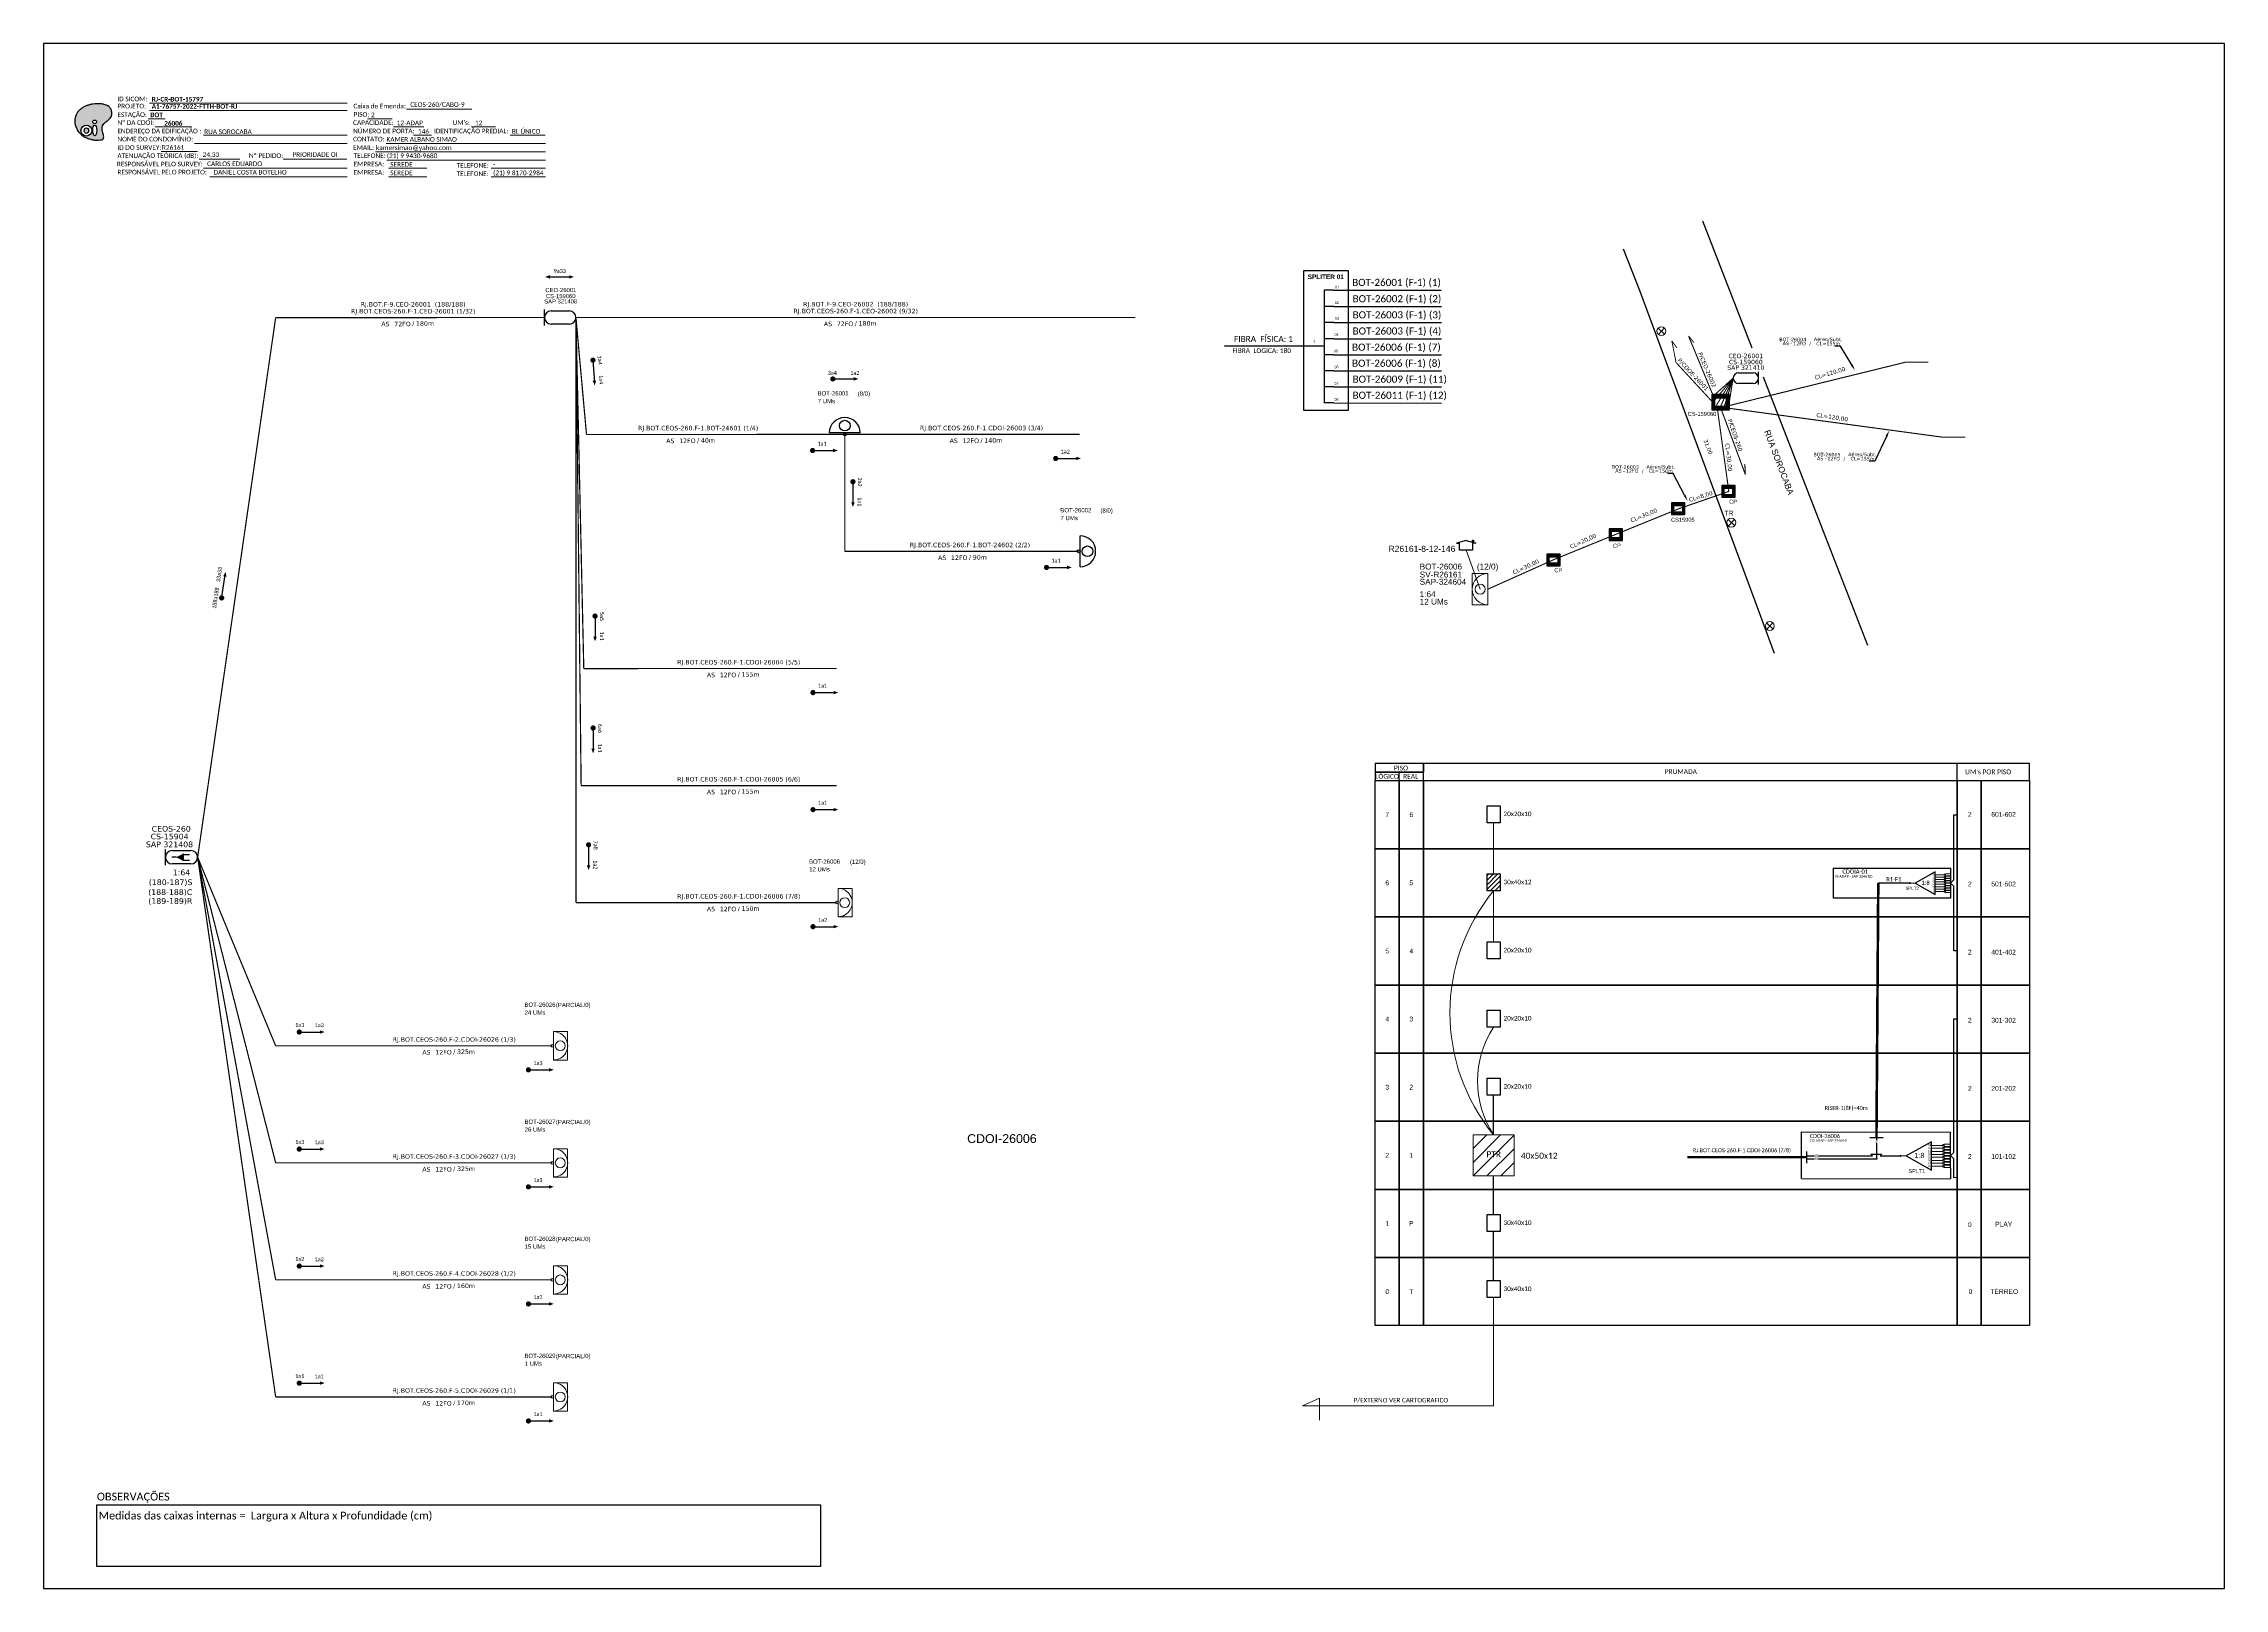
# Paper-space layout 'CDOI-26006' of a CAD drawing. Header units: metres, sheet in millimetres. Extents: x 364 to 1203, y 34 to 628.
import ezdxf
from ezdxf import colors
from ezdxf.entities.mleader import LeaderData, LeaderLine
from ezdxf.enums import TextEntityAlignment as Align
from ezdxf.math import Vec2, Vec3

# ---------------------------------------------------------------- set-up
doc = ezdxf.new("R2010")
doc.units = ezdxf.units.M
doc.header["$LTSCALE"] = 0.5
doc.header["$MEASUREMENT"] = 0
doc.header["$PDMODE"] = 33
doc.header["$PDSIZE"] = 1e-05
for name, color, linetype in [('10.1-Caixas Subterrâneas', 5, 'Continuous'), ('20.4-CEOS', 1, 'Continuous'), ('20.5-CEO', 1, 'Continuous'), ('30.4-Selo', 7, 'Continuous'), ('CAP a instalar', 1, 'Continuous'), ('celulas gpon', 7, 'Continuous'), ('DROP DE CLIENTE', 140, 'Continuous'), ('E.T.', 7, 'Continuous'), ('label_cabos', 7, 'Continuous'), ('locais legendas', 7, 'Continuous'), ('METRAGEM', 92, 'Continuous'), ('QUADRA', 7, 'Continuous'), ('SETA', 7, 'Continuous'), ('surveys', 7, 'Continuous'), ('surveys legendas', 7, 'Continuous'), ('UNIFILAR', 7, 'Continuous')]:
    doc.layers.add(name, color=color, linetype=linetype)
for name, color, linetype, lineweight in [('10.4-Postes', 1, 'Continuous', 0), ("20.0-LEGENDA DOS CDO'S", 1, 'Continuous', 0), ('20.1-CDO_INTERIOR', 1, 'Continuous', 0), ('20.2-CDO_POSTE', 1, 'Continuous', 5), ('40.1-ETIQUETAS', 1, 'Continuous', 20), ('Divisa Lote', 240, 'Continuous', 0), ('Segmento Logradouro Texto', 238, 'Continuous', 0)]:
    doc.layers.add(name, color=color, linetype=linetype, lineweight=lineweight)
doc.layers.add('EXTRA', color=50, linetype='Continuous', plot=False)
doc.styles.add('ARIAL', font='arial.ttf')
doc.styles.add('DIGICADE', font='arial.ttf')
doc.styles.add('MtXpl_Calibri', font='calibri.ttf')
doc.styles.add('siredit', font='verdana.ttf')
doc.styles.get("Standard").update_dxf_attribs({"font": 'arial.ttf'})
doc.styles.add('WMF-Calibri0', font='calibri.ttf')
doc.styles.add('WMF-Calibri1', font='calibrib.ttf')
doc.linetypes.add('FENCELINE1', pattern='A,0.25,-0.1,[133,ltypeshp.shx,S=0.1,R=0,X=-0.1,Y=0],-0.1,1', length=1.45)

# ---------------------------------------------------------------- blocks, each defined once
blk = doc.blocks.new('SURVEY_SURVEY')
for p, q in [((-0.0000016, 0.0000187), (-0.0000173, 0.0000141)), ((-0.0000173, 0.0000141), (-0.0000124, 0.0000141)), ((-0.0000124, 0.0000029), (-0.0000124, 0.0000141)), ((0.0000091, 0.0000029), (-0.0000124, 0.0000029)), ((-0.0000016, 0.0000187), (0.0000141, 0.0000141)), ((0.0000089, 0.0000194), (0.0000105, 0.0000194)), ((0.0000089, 0.0000157), (0.0000089, 0.0000194)), ((0.0000141, 0.0000141), (0.0000091, 0.0000141)), ((0.0000091, 0.0000141), (0.0000091, 0.0000029)), ((0.0000105, 0.0000194), (0.0000105, 0.0000152))]:
    blk.add_line(p, q)
blk = doc.blocks.new('POLE_POLE')
at = {"color": 1}
for p, q in [((-0.0000031, 0.0000069), (0.0000027, 0.0000015)), ((0.0000025, 0.0000071), (-0.0000029, 0.0000013))]:
    blk.add_line(p, q, dxfattribs=at)
blk.add_circle((-0.0000002, 0.0000042), 0.00000396, dxfattribs=at)
blk = doc.blocks.new('*X1')
at = {"color": 0, "linetype": 'Continuous'}
for p, q in [((-1.25, 0.34099), (-0.49099, 1.1)), ((-1.25, 0.517767), (-0.667767, 1.1)), ((-1.25, 0.694544), (-0.844544, 1.1)), ((-1.25, 0.87132), (-1.02132, 1.1)), ((-1.25, 1.048097), (-1.198097, 1.1)), ((-1.25, 0.164214), (-0.8035, 0.610714)), ((-1.25, -0.012563), (-0.8035, 0.433937)), ((-1.25, -0.18934), (-0.8035, 0.25716)), ((-1.25, -0.366117), (-0.8035, 0.080383)), ((-0.789214, 0.625), (-0.314214, 1.1)), ((-0.612437, 0.625), (-0.137437, 1.1)), ((-0.43566, 0.625), (0.03934, 1.1)), ((-0.258883, 0.625), (0.216117, 1.1)), ((-0.082107, 0.625), (0.392893, 1.1)), ((0.09467, 0.625), (0.56967, 1.1)), ((0.271447, 0.625), (0.746447, 1.1)), ((0.448223, 0.625), (0.923223, 1.1)), ((0.625, 0.625), (1.1, 1.1)), ((0.801777, 0.625), (1.25, 1.073223)), ((0.8035, 0.449947), (1.25, 0.896447)), ((0.8035, 0.27317), (1.25, 0.71967)), ((0.8035, 0.096393), (1.25, 0.542893)), ((0.8035, -0.080383), (1.25, 0.366117)), ((0.8035, -0.25716), (1.25, 0.18934)), ((0.8035, -0.433937), (1.25, 0.012563)), ((-1.25, -0.542893), (-0.8035, -0.096393)), ((-1.25, -0.71967), (-0.8035, -0.27317)), ((-1.25, -0.896447), (-0.8035, -0.449947)), ((-1.25, -1.073223), (-0.801777, -0.625)), ((-1.1, -1.1), (-0.625, -0.625)), ((-0.923223, -1.1), (-0.448223, -0.625)), ((-0.746447, -1.1), (-0.271447, -0.625)), ((-0.56967, -1.1), (-0.09467, -0.625)), ((-0.392893, -1.1), (0.082107, -0.625)), ((-0.216117, -1.1), (0.258883, -0.625)), ((-0.03934, -1.1), (0.43566, -0.625)), ((0.137437, -1.1), (0.612437, -0.625)), ((0.314214, -1.1), (0.789214, -0.625)), ((0.49099, -1.1), (1.25, -0.34099)), ((0.667767, -1.1), (1.25, -0.517767)), ((0.8035, -0.610714), (1.25, -0.164214)), ((0.844544, -1.1), (1.25, -0.694544)), ((1.02132, -1.1), (1.25, -0.87132)), ((1.198097, -1.1), (1.25, -1.048097))]:
    blk.add_line(p, q, dxfattribs=at)
blk = doc.blocks.new('MANHOLE_MQ')
at = {"color": 0, "linetype": 'Continuous'}
for p, q in [((0.0000062, 0.0000057), (-0.0000063, 0.0000057)), ((-0.0000063, 0.0000057), (-0.0000063, -0.0000053)), ((-0.000004, 0.0000033), (0.000004, 0.0000033)), ((-0.000004, -0.0000029), (-0.000004, 0.0000033)), ((0.000004, 0.0000033), (0.000004, -0.0000029)), ((0.0000062, -0.0000053), (0.0000062, 0.0000057)), ((-0.0000063, -0.0000053), (0.0000062, -0.0000053)), ((0.000004, -0.0000029), (-0.000004, -0.0000029)), ((0.000004, -0.0000029), (0.000004, -0.0000029))]:
    blk.add_line(p, q, dxfattribs=at)
at = {"color": 0, "linetype": 'Continuous', "xscale": 5e-06, "yscale": 5e-06, "zscale": 1e-05}
blk.add_blockref('*X1', (0, 0.0000002), dxfattribs=at)
blk = doc.blocks.new('LEGENDA DOS CABOS')
at = {"layer": 'label_cabos', "color": 0, "style": 'siredit'}
for tag, p in [('TIPO_CABO', (2.74, 0.52)), ('ID', (4.24, 1.63)), ('CABO', (6.16, 0.47)), ('/', (9.19, 0.47)), ('METROS', (14.36, 0.47)), ('XX', (14.31, 1.67))]:
    blk.add_attdef(tag, text='', height=1, rotation=359.69001, dxfattribs=at).set_placement(p, align=Align.MIDDLE_CENTER)
blk = doc.blocks.new('ETIQUETA_RS5F')
at = {"layer": '40.1-ETIQUETAS', "color": 0, "style": 'siredit'}
blk.add_text('/', height=1.5, dxfattribs=at).set_placement((1.55, -1.95), align=Align.MIDDLE_RIGHT)
for tag, p in [('ETIQUETA_R_SECUNDARIA', (1.18, 2.1)), ('ETIQUETA_R_PRIMARIA', (1.18, 4.1)), ('F_ATIVAS/F_MORTAS', (1.11, -4.24))]:
    blk.add_attdef(tag, text='', height=1.5, dxfattribs=at).set_placement(p, align=Align.MIDDLE_CENTER)
for tag, p in [('TIPO_CABO', (-6.62, -2.12)), ('CAP_CABO', (0.37, -2.09))]:
    blk.add_attdef(tag, text='', height=1.5, dxfattribs=at).set_placement(p, align=Align.MIDDLE_RIGHT)
for tag, p in [('FUSÃO_1', (0.82, -8.39)), ('FUSÃO_2', (0.82, -10.6)), ('FUSÃO_3', (0.82, -12.93)), ('FUSÃO_4', (0.82, -15.14)), ('FUSÃO_5', (0.82, -17.16))]:
    blk.add_attdef(tag, text='', height=1.5, dxfattribs=at).set_placement(p, align=Align.CENTER)
blk.add_attdef('METROS', text='', height=1.5, dxfattribs=at).set_placement((2.11, -1.95), align=Align.MIDDLE_LEFT)
blk = doc.blocks.new('CDOE-TEXTO PADRÃO')
at = {"layer": "20.0-LEGENDA DOS CDO'S", "color": 0, "style": 'ARIAL'}
for tag, p in [('CDO_N', (0.49, 7.39)), ('SAP', (0.51, 1.67)), ('CORDOALHA', (0.5, 4.33)), ('SPLITER_1', (0.59, -0.91)), ('(XX-XX_F)S', (0.54, -8.29)), ('SPLITER_2', (0.6, -3.55)), ('(XX-XX_L)S', (0.55, -10.83)), ('UMS', (0.55, -13.15))]:
    blk.add_attdef(tag, p, '', height=1.7, rotation=0.11799, dxfattribs=at)
blk.add_attdef('FIBRAS_UTILIZADAS', text='', height=1.7, rotation=0.11799, dxfattribs=at).set_placement((19.77, 7.43), align=Align.CENTER)
blk = doc.blocks.new('CEOS_RP_CT_DRT')
at = {"layer": '20.4-CEOS', "color": 0}
for p, q in [((-4.54, 1.19), (-1.19, 1.19)), ((-1.19, -1.19), (-4.54, -1.19))]:
    blk.add_line(p, q, dxfattribs=at)
for points in [[(-5.73, -1.43), (-5.73, 1.44)], [(-3.79, 0), (-4.59, 0)], [(-2.47, 0.48), (-1.45, 0.48)], [(-2.47, -0.52), (-1.45, -0.52)]]:
    blk.add_lwpolyline(points, dxfattribs=at)
blk.add_lwpolyline([(-3.79, 0, 0, 1.47, 0), (-2.41, 0, 1.47, 1.47, 0)], format="xyseb", dxfattribs=at)
for centre, start, end in [((-4.54, 0), 90, 270), ((-1.19, 0), 270, 90)]:
    blk.add_arc(centre, 1.19, start, end, dxfattribs=at)
at = {"layer": '20.4-CEOS', "color": 7, "style": 'siredit'}
for tag, p in [('Nº_DA_CEOS', (-2.86, 5.6)), ('LOCAL', (-2.86, 4.24)), ('SAP', (-2.86, 2.78)), ('RACIO_SPLITAGEM', (-2.86, -1.88)), ('FIBRAS_SPLITTER', (-2.86, -3.58)), ('RESERVA_FINAIS', (-2.86, -6.39)), ('FIBRAS_TOP_C', (-2.86, -5.08))]:
    blk.add_attdef(tag, text='', height=1.01, dxfattribs=at).set_placement(p, align=Align.TOP_CENTER)
blk = doc.blocks.new('SAN')
at = {"layer": 'SETA'}
blk.add_lwpolyline([(-2.58, 0), (6.02, 0)], dxfattribs=at)
for points in [[(-2.1, -0.66), (-3.93, 0), (-2.1, 0.67)], [(5.33, 0.68), (7.16, 0.01), (5.33, -0.65)]]:
    blk.add_solid(points, dxfattribs=at)
blk = doc.blocks.new('OI')
h = blk.add_hatch(color=40)
edge = h.paths.add_edge_path()
edge.add_spline(control_points=[(4.35, -0.67), (3.92, -0.99), (3.26, -1.5), (2.81, -2.59), (2.9, -3.5), (3.06, -4.27), (3.31, -4.85), (3.37, -5.39), (3.4, -5.88), (3.2, -6.4), (2.54, -6.61), (1.65, -6.63), (0.55, -6.67), (-0.56, -6.42), (-1.61, -6.14), (-2.77, -5.61), (-3.92, -4.77), (-4.89, -3.7), (-5.34, -2.65), (-5.6, -1.94), (-5.85, -0.96), (-5.71, 0.47), (-5.1, 2.02), (-4.14, 3.02), (-3.3, 3.61), (-2.37, 4.16), (-1.36, 4.44), (-0.56, 4.7), (0.79, 4.85), (2.24, 4.97), (3.79, 4.57), (4.67, 4.21), (5.44, 3.65), (5.76, 2.99), (6.03, 2.21), (6.01, 1.46), (5.72, 0.64), (5.31, 0.08), (4.88, -0.38), (4.51, -0.55), (4.35, -0.67)], knot_values=[0, 0, 0, 0, 1.60434, 2.417191, 3.427595, 4.282808, 4.776746, 5.304182, 5.888771, 6.258406, 6.858137, 7.79129, 8.986195, 10.124242, 11.187857, 12.242908, 13.953784, 15.414161, 16.515391, 17.349188, 17.675853, 19.552021, 21.515531, 22.568638, 23.63245, 24.621084, 25.782718, 26.745347, 27.142653, 29.870543, 31.004649, 31.921532, 32.709589, 33.801391, 34.042471, 35.192333, 35.971461, 36.628871, 37.254359, 37.836911, 37.836911, 37.836911, 37.836911], degree=3, periodic=0)
h.paths.add_polyline_path([(1.13, -0.87, -1), (-0.04, -0.87, -1)], flags=16)
edge = h.paths.add_edge_path(flags=16)
edge.add_ellipse((0.56, -3.59), major_axis=(-0.02, 1.71), ratio=0.361305, start_angle=0, end_angle=360)
h.paths.add_polyline_path([(-0.36, -3.62, -1), (-3.8, -3.62, -1)], flags=16)
edge = h.paths.add_edge_path(flags=0)
edge.add_ellipse((-2.08, -3.62), major_axis=(0, 0.885), ratio=0.758294, start_angle=0, end_angle=360)
at = {"color": 40}
for centre, radius in [((-2.08, -3.62), 1.72), ((0.54, -0.87), 0.587)]:
    blk.add_circle(centre, radius, dxfattribs=at)
blk.add_ellipse((-2.08, -3.62), major_axis=(0, 0.885), ratio=0.758294, start_param=-3.141592653589792, end_param=3.141592653589792, dxfattribs=at)
blk.add_ellipse((0.56, -3.59), major_axis=(-0.02, 1.71), ratio=0.361305, dxfattribs=at)
at = {"color": 40, "start_tangent": (-0.800898, -0.598801), "end_tangent": (-0.800898, -0.598801)}
blk.add_spline([(4.35, -0.67), (3.2, -1.78), (2.9, -2.54), (2.92, -3.55), (3.12, -4.38), (3.28, -4.85), (3.37, -5.37), (3.35, -5.95), (3.2, -6.29), (2.66, -6.55), (1.73, -6.63), (0.54, -6.62), (-0.58, -6.41), (-1.6, -6.11), (-2.56, -5.67), (-3.95, -4.67), (-4.89, -3.56), (-5.37, -2.56), (-5.64, -1.78), (-5.72, -1.46), (-5.63, 0.42), (-4.84, 2.22), (-4.13, 2.99), (-3.27, 3.62), (-2.4, 4.09), (-1.3, 4.47), (-0.37, 4.72), (0.02, 4.77), (2.75, 4.8), (3.85, 4.53), (4.69, 4.16), (5.31, 3.68), (5.85, 2.73), (5.93, 2.5), (5.94, 1.35), (5.67, 0.62), (5.29, 0.08), (4.84, -0.36), (4.35, -0.67)], degree=3, dxfattribs=at)
blk = doc.blocks.new('A$C415C251F')
at = {"color": 3}
blk.add_point((0, 0), dxfattribs=at)
blk = doc.blocks.new('LEG_CDOIA8_C-SPLT_DIR')
at = {"color": 3}
blk.add_blockref('A$C415C251F', (0, 0), dxfattribs=at)
at = {"color": 1, "style": 'WMF-Calibri0', "flags": 4}
blk.add_attdef('CDO', (-26.8, -2.6), '', height=2, dxfattribs=at)
blk.add_attdef('MODELO', text='', height=1.5, dxfattribs=at).set_placement((-22.2, -4.5), align=Align.CENTER)
at = {"style": 'ARIAL', "flags": 4}
blk.add_attdef('SPLITAGEM', text='', height=1.5, dxfattribs=at).set_placement((-18.4, -12.6), align=Align.CENTER)
blk = doc.blocks.new('SPLT_1-8_SC-APC')
at = {"color": 1, "lineweight": 0}
blk.add_lwpolyline([(-17.04, -7.55), (-19.26, -7.55)], dxfattribs=at)
at = {"color": 1}
blk.add_lwpolyline([(-7.37, -2.1), (-17.04, -7.55), (-7.37, -13), (-7.37, -2.1)], dxfattribs=at)
at = {"color": 3, "lineweight": 0}
for points in [[(-2.99, -3.51), (-7.37, -3.51)], [(-7.37, -4.66), (-2.99, -4.66)], [(-7.37, -5.82), (-2.99, -5.82)], [(-7.37, -6.97), (-2.99, -6.97)], [(-7.37, -8.12), (-2.99, -8.12)], [(-2.41, -3.02), (-2.41, -4)], [(-2.41, -3.02), (0, -3.02)], [(-2.41, -4), (0, -4)], [(-2.41, -4.17), (-2.41, -5.16)], [(-2.41, -4.17), (0, -4.17)], [(-2.41, -5.16), (0, -5.16)], [(-2.41, -5.32), (-2.41, -6.31)], [(-2.41, -5.32), (0, -5.32)], [(-2.41, -6.31), (0, -6.31)], [(-2.41, -6.48), (-2.41, -7.46)], [(-2.41, -6.48), (0, -6.48)], [(-2.41, -7.46), (0, -7.46)], [(-2.41, -7.63), (-2.41, -8.62)], [(-2.41, -7.63), (0, -7.63)], [(-7.37, -9.28), (-2.99, -9.28)], [(-7.37, -10.43), (-2.99, -10.43)], [(-7.37, -11.58), (-2.99, -11.58)], [(-2.41, -8.62), (0, -8.62)], [(-2.41, -8.78), (-2.41, -9.77)], [(-2.41, -8.78), (0, -8.78)], [(-2.41, -9.77), (0, -9.77)], [(-2.41, -9.94), (-2.41, -10.92)], [(-2.41, -9.94), (0, -9.94)], [(-2.41, -10.92), (0, -10.92)], [(-2.41, -11.09), (-2.41, -12.08)], [(-2.41, -11.09), (0, -11.09)], [(-2.41, -12.08), (0, -12.08)]]:
    blk.add_lwpolyline(points, dxfattribs=at)
for points in [[(-2.99, -3.22), (-2.41, -3.22), (-2.41, -3.8), (-2.99, -3.8)], [(-2.99, -4.38), (-2.41, -4.38), (-2.41, -4.95), (-2.99, -4.95)], [(-2.99, -5.53), (-2.41, -5.53), (-2.41, -6.1), (-2.99, -6.1)], [(-2.99, -6.68), (-2.41, -6.68), (-2.41, -7.26), (-2.99, -7.26)], [(-2.99, -7.84), (-2.41, -7.84), (-2.41, -8.41), (-2.99, -8.41)], [(-2.99, -8.99), (-2.41, -8.99), (-2.41, -9.56), (-2.99, -9.56)], [(-2.99, -10.14), (-2.41, -10.14), (-2.41, -10.72), (-2.99, -10.72)], [(-2.99, -11.3), (-2.41, -11.3), (-2.41, -11.87), (-2.99, -11.87)]]:
    blk.add_lwpolyline(points, close=True, dxfattribs=at)
at = {"color": 1, "style": 'ARIAL'}
for s, height, p in [('1:8', 2, (-13.91, -8.4)), ('S1', 0.75, (-8.74, -3.78)), ('S2', 0.75, (-8.74, -4.97)), ('S3', 0.75, (-8.74, -6.18)), ('S4', 0.75, (-8.74, -7.36)), ('S5', 0.75, (-8.74, -8.57)), ('S6', 0.75, (-8.74, -9.69)), ('S7', 0.75, (-8.74, -10.78)), ('S8', 0.75, (-8.74, -11.9))]:
    blk.add_text(s, height=height, dxfattribs=at).set_placement(p)
blk = doc.blocks.new('SPLITTER_')
blk.add_point((0, 0))
at = {"style": 'ARIAL', "flags": 4}
blk.add_attdef('SPLT', (0, -3.3), '', height=1.5, dxfattribs=at)

psp = doc.layouts.new('CDOI-26006')

# ---------------------------------------------------------------- hatches: boundary and pattern name
h = psp.add_hatch()
h.set_pattern_fill('ANSI31', color=1, scale=10)
h.set_pattern_definition([(45, (-9913.5449, 2519.7752), (-0.88388348, 0.88388348), [])])
h.paths.add_polyline_path([(924.49, 309.07), (919.46, 309.07), (919.46, 302.53), (924.49, 302.53)])
h = psp.add_hatch(color=3)
h.dxf.hatch_style = 1
edge = h.paths.add_edge_path()
edge.add_arc((1082.05, 305.5), 0.205, 0, 360)
h = psp.add_hatch(color=3)
h.dxf.hatch_style = 1
edge = h.paths.add_edge_path()
edge.add_arc((1069.19, 199.51), 0.195, 0, 360)
h = psp.add_hatch(color=3)
h.dxf.hatch_style = 1
edge = h.paths.add_edge_path()
edge.add_arc((1069.19, 199.51), 0.195, 0, 360)
h = psp.add_hatch(color=3)
h.dxf.hatch_style = 1
edge = h.paths.add_edge_path()
edge.add_arc((1078.4, 200.63), 0.195, 0, 360)
h = psp.add_hatch(color=3)
h.dxf.hatch_style = 1
edge = h.paths.add_edge_path()
edge.add_arc((1078.4, 200.63), 0.195, 0, 360)
at = {"layer": 'EXTRA'}
h = psp.add_hatch(dxfattribs=at)
h.set_pattern_fill('ANSI31', color=1, scale=30)
h.set_pattern_definition([(45, (-14538.9344, -4399.0187), (-2.6516504, 2.6516504), [])])
h.paths.add_polyline_path([(929.88, 208.69), (914.07, 208.69), (914.07, 192.88), (929.88, 192.88)])
h.paths.add_polyline_path([(918.63, 199.51), (925.44, 199.51), (925.44, 202.99), (918.63, 202.99)], flags=24)

# ---------------------------------------------------------------- linework, layer by layer
at = {"color": 7, "linetype": 'Continuous'}
for p, q in [((856.86, 533.52), (856.86, 490.09)), ((860.38, 533.52), (856.86, 533.52)), ((860.56, 527.23), (857.04, 527.23)), ((860.56, 521.04), (857.04, 521.04)), ((853.21, 512.09), (856.85, 512.09)), ((860.56, 514.82), (857.04, 514.82)), ((860.56, 508.66), (857.04, 508.66)), ((860.56, 502.49), (857.04, 502.49)), ((860.56, 496.3), (857.04, 496.3)), ((860.56, 490.13), (857.04, 490.13))]:
    psp.add_line(p, q, dxfattribs=at)
at = {"color": 10, "linetype": 'Continuous'}
for p, q in [((860.38, 533.52), (901.75, 533.5)), ((860.56, 527.23), (901.93, 527.22)), ((860.56, 521.05), (901.93, 521.04)), ((860.56, 514.83), (901.93, 514.82)), ((860.56, 508.67), (901.93, 508.66)), ((860.56, 502.5), (901.93, 502.49)), ((860.56, 496.32), (901.93, 496.3)), ((860.56, 490.13), (901.93, 490.11))]:
    psp.add_line(p, q, dxfattribs=at)
at = {"color": 1, "linetype": 'Continuous', "lineweight": 60}
psp.add_line((853.21, 512.09), (818.43, 511.98), dxfattribs=at)
for points in [[(1202.98, 628.31), (364.41, 628.31), (364.41, 34.31), (1202.98, 34.31), (1202.98, 628.31)], [(885.69, 344.91), (885.69, 348.2)], [(894.95, 344.91), (1128.01, 344.91), (1128.01, 351.49), (894.95, 351.49), (894.95, 351.49), (894.95, 348.2)], [(1100.23, 344.91), (1100.23, 351.49)], [(1042.38, 199.76), (1042.38, 199.76)], [(1042.38, 199.7), (1042.38, 199.7)]]:
    psp.add_lwpolyline(points)
at = {"color": 7, "lineweight": 0}
for points in [[(405.18, 605.37), (481.15, 605.37)], [(404.66, 599.37), (411.21, 599.37)], [(405.18, 602.64), (481.15, 602.64)], [(407.33, 596.3), (421.27, 596.3)], [(488.95, 599.41), (498.43, 599.41)], [(499, 596.3), (510.62, 596.3)], [(503.99, 603.14), (529.13, 603.14)], [(528.94, 596.3), (538.15, 596.3)], [(422.49, 589.95), (481.15, 589.95)], [(425.9, 593.06), (481.15, 593.06)], [(496.11, 589.95), (557.34, 589.95)], [(506.58, 593.06), (513.53, 593.06)], [(543.76, 593.06), (557.31, 593.06)], [(409.65, 586.88), (423.59, 586.88)], [(424.18, 583.91), (439.8, 583.91)], [(425.9, 580.36), (481.15, 580.36)], [(456.51, 583.92), (481.01, 583.92)], [(492.07, 586.71), (557.34, 586.71)], [(496.36, 583.47), (557.34, 583.47)], [(496.97, 580.36), (511.77, 580.36)], [(536.57, 580.36), (557.34, 580.36)], [(428.39, 577.12), (481.15, 577.12)], [(496.97, 577.12), (511.77, 577.12)], [(536.57, 577.12), (557.34, 577.12)]]:
    psp.add_lwpolyline(points, dxfattribs=at)
at = {"color": 7}
psp.add_lwpolyline([(848.89, 487.31), (866.17, 487.31), (866.17, 540.96), (848.89, 540.96)], close=True, dxfattribs=at)
at = {"const_width": 1}
for points in [[(575.6, 507.08, 1), (575.67, 506.08, 1)], [(667.38, 499.38, 1), (668.38, 499.38, 1)], [(659.59, 471.84, 1), (660.59, 471.84, 1)], [(753.1, 468.8, 1), (754.1, 468.8, 1)], [(675.61, 460.34, 1), (675.61, 459.34, 1)], [(749.56, 426.88, 1), (750.56, 426.88, 1)], [(432.81, 414.67, 1), (432.96, 415.66, 1)], [(576.45, 408.69, 1), (576.45, 407.69, 1)], [(659.76, 378.75, 1), (660.76, 378.75, 1)], [(575.69, 365.65, 1), (575.69, 364.65, 1)], [(659.76, 333.75, 1), (660.76, 333.75, 1)], [(573.96, 320.74, 1), (573.96, 319.74, 1)], [(659.76, 288.75, 1), (660.76, 288.75, 1)], [(462.23, 248.24, 1), (463.23, 248.24, 1)], [(550.34, 233.69, 1), (551.34, 233.69, 1)], [(462.23, 203.24, 1), (463.23, 203.24, 1)], [(550.34, 188.69, 1), (551.34, 188.69, 1)], [(462.23, 158.24, 1), (463.23, 158.24, 1)], [(550.34, 143.69, 1), (551.34, 143.69, 1)], [(462.23, 113.24, 1), (463.23, 113.24, 1)], [(550.34, 98.69, 1), (551.34, 98.69, 1)]]:
    psp.add_lwpolyline(points, format="xyb", close=True, dxfattribs=at)
for points in [[(876.43, 348.2), (894.95, 348.2), (894.95, 351.49), (876.43, 351.49)], [(876.43, 344.91), (894.95, 344.91), (894.95, 348.2), (876.43, 348.2)]]:
    psp.add_lwpolyline(points, close=True)
at = {"color": 0}
for points in [[(876.43, 344.91), (885.69, 344.91), (885.69, 318.71), (876.43, 318.71)], [(885.69, 344.91), (894.95, 344.91), (894.95, 318.71), (885.69, 318.71)], [(894.95, 344.91), (1100.24, 344.91), (1100.24, 318.71), (894.95, 318.71)], [(1100.24, 344.91), (1109.5, 344.91), (1109.5, 318.71), (1100.24, 318.71)], [(1109.5, 344.91), (1128.01, 344.91), (1128.01, 318.71), (1109.5, 318.71)], [(919.46, 335.27), (924.49, 335.27), (924.49, 328.72), (919.46, 328.72)], [(876.43, 318.71), (885.69, 318.71), (885.69, 292.52), (876.43, 292.52)], [(885.69, 318.71), (894.95, 318.71), (894.95, 292.52), (885.69, 292.52)], [(894.95, 318.71), (1100.24, 318.71), (1100.24, 292.52), (894.95, 292.52)], [(1100.24, 318.71), (1109.5, 318.71), (1109.5, 292.52), (1100.24, 292.52)], [(1109.5, 318.71), (1128.01, 318.71), (1128.01, 292.52), (1109.5, 292.52)], [(876.43, 292.52), (885.69, 292.52), (885.69, 266.32), (876.43, 266.32)], [(885.69, 292.52), (894.95, 292.52), (894.95, 266.32), (885.69, 266.32)], [(894.95, 292.52), (1100.24, 292.52), (1100.24, 266.32), (894.95, 266.32)], [(1100.24, 292.52), (1109.5, 292.52), (1109.5, 266.32), (1100.24, 266.32)], [(1109.5, 292.52), (1128.01, 292.52), (1128.01, 266.32), (1109.5, 266.32)], [(919.46, 282.88), (924.49, 282.88), (924.49, 276.33), (919.46, 276.33)], [(876.43, 266.32), (885.69, 266.32), (885.69, 240.13), (876.43, 240.13)], [(885.69, 266.32), (894.95, 266.32), (894.95, 240.13), (885.69, 240.13)], [(894.95, 266.32), (1100.24, 266.32), (1100.24, 240.13), (894.95, 240.13)], [(1100.24, 266.32), (1109.5, 266.32), (1109.5, 240.13), (1100.24, 240.13)], [(1109.5, 266.32), (1128.01, 266.32), (1128.01, 240.13), (1109.5, 240.13)], [(919.46, 256.68), (924.49, 256.68), (924.49, 250.14), (919.46, 250.14)], [(876.43, 240.13), (885.69, 240.13), (885.69, 213.93), (876.43, 213.93)], [(885.69, 240.13), (894.95, 240.13), (894.95, 213.93), (885.69, 213.93)], [(894.95, 240.13), (1100.24, 240.13), (1100.24, 213.93), (894.95, 213.93)], [(1100.24, 240.13), (1109.5, 240.13), (1109.5, 213.93), (1100.24, 213.93)], [(1109.5, 240.13), (1128.01, 240.13), (1128.01, 213.93), (1109.5, 213.93)], [(919.46, 230.49), (924.49, 230.49), (924.49, 223.94), (919.46, 223.94)], [(876.43, 213.93), (885.69, 213.93), (885.69, 187.74), (876.43, 187.74)], [(885.69, 213.93), (894.95, 213.93), (894.95, 187.74), (885.69, 187.74)], [(894.95, 213.93), (1100.24, 213.93), (1100.24, 187.74), (894.95, 187.74)], [(1100.24, 213.93), (1109.5, 213.93), (1109.5, 187.74), (1100.24, 187.74)], [(1109.5, 213.93), (1128.01, 213.93), (1128.01, 187.74), (1109.5, 187.74)], [(876.43, 187.74), (885.69, 187.74), (885.69, 161.54), (876.43, 161.54)], [(885.69, 187.74), (894.95, 187.74), (894.95, 161.54), (885.69, 161.54)], [(894.95, 187.74), (1100.24, 187.74), (1100.24, 161.54), (894.95, 161.54)], [(1100.24, 187.74), (1109.5, 187.74), (1109.5, 161.54), (1100.24, 161.54)], [(1109.5, 187.74), (1128.01, 187.74), (1128.01, 161.54), (1109.5, 161.54)], [(919.46, 178.1), (924.49, 178.1), (924.49, 171.55), (919.46, 171.55)], [(876.43, 161.54), (885.69, 161.54), (885.69, 135.35), (876.43, 135.35)], [(885.69, 161.54), (894.95, 161.54), (894.95, 135.35), (885.69, 135.35)], [(894.95, 161.54), (1100.24, 161.54), (1100.24, 135.35), (894.95, 135.35)], [(1100.24, 161.54), (1109.5, 161.54), (1109.5, 135.35), (1100.24, 135.35)], [(1109.5, 161.54), (1128.01, 161.54), (1128.01, 135.35), (1109.5, 135.35)], [(919.46, 152.65), (924.49, 152.65), (924.49, 146.1), (919.46, 146.1)], [(384.91, 66.49), (663.16, 66.49), (663.16, 42.78), (384.91, 42.78)]]:
    psp.add_lwpolyline(points, close=True, dxfattribs=at)
at = {"color": 3}
for points in [[(1100.24, 279.42), (1098.92, 279.4), (1098.92, 304.29), (1097.66, 305.5), (1098.92, 306.71), (1098.92, 306.71), (1098.92, 331.81), (1100.24, 331.81)], [(1100.24, 192.24), (1098.92, 192.22), (1098.92, 199.51), (1097.66, 200.71), (1098.92, 201.92), (1098.92, 201.92), (1098.92, 253.31), (1100.24, 253.31)], [(921.97, 208.69), (921.97, 223.94)], [(1042.38, 200.63), (1045.38, 200.63)], [(1046.96, 200.63), (1053.22, 200.63), (1053.22, 200.63)], [(1053.22, 200.63), (1067.72, 200.63)], [(1067.72, 200.63), (1067.08, 201.25), (1071.3, 201.25), (1070.66, 200.63)], [(1070.66, 200.63), (1078.4, 200.63)]]:
    psp.add_lwpolyline(points, dxfattribs=at)
at = {"color": 1}
for points in [[(1052.72, 311.23), (1097.66, 311.23), (1097.66, 299.77), (1052.72, 299.77)], [(919.46, 309.07), (924.49, 309.07), (924.49, 302.53), (919.46, 302.53)]]:
    psp.add_lwpolyline(points, close=True, dxfattribs=at)
at = {"color": 5, "const_width": 1}
psp.add_lwpolyline([(1069.19, 207.66), (1069.89, 305.5)], dxfattribs=at)
at = {"color": 5}
for points in [[(1081.85, 305.5), (1069.89, 305.5)], [(1066.59, 207.66), (1071.79, 207.66)], [(1069.19, 207.66), (1069.19, 206.7)], [(1069.19, 205.62), (1069.19, 199.51)], [(1069.19, 199.51), (1069.19, 199.51)]]:
    psp.add_lwpolyline(points, dxfattribs=at)
at = {"color": 1}
for points in [[(1040.38, 209.88), (1097.66, 209.74)], [(1097.66, 195.93), (1097.66, 209.74)], [(1042.38, 197.87), (1042.38, 202.36)], [(921.97, 178.1), (921.97, 192.88)], [(1097.66, 195.93), (1097.66, 191.77)], [(1040.38, 191.92), (1097.66, 191.77)], [(921.97, 152.65), (921.97, 171.55)]]:
    psp.add_lwpolyline(points, dxfattribs=at)
at = {"color": 10, "lineweight": 0}
psp.add_lwpolyline([(914.07, 208.69), (929.88, 208.69), (929.88, 192.88), (914.07, 192.88)], close=True, dxfattribs=at)
at = {"color": 1, "const_width": 1}
psp.add_lwpolyline([(1042.38, 200.11), (996.41, 200.11)], dxfattribs=at)
at = {"color": 2}
for points in [[(1042.38, 199.51), (1045.38, 199.51)], [(1046.96, 199.51), (1069.19, 199.51), (1069.19, 199.51)]]:
    psp.add_lwpolyline(points, dxfattribs=at)
at = {"color": 3}
for centre, radius in [((1082.05, 305.5), 0.205), ((1069.19, 199.51), 0.195), ((1069.19, 199.51), 0.195), ((1078.4, 200.63), 0.195), ((1078.4, 200.63), 0.195)]:
    psp.add_circle(centre, radius, dxfattribs=at)
psp.add_point((1088.95, 197.28))
at = {"layer": '10.1-Caixas Subterrâneas', "color": 1}
psp.add_lwpolyline([(1040.38, 191.92), (1040.38, 209.88)], dxfattribs=at)
at = {"layer": '20.1-CDO_INTERIOR', "color": 1, "lineweight": 18}
psp.add_lwpolyline([(913.79, 412.53), (913.78, 424.51), (919.77, 424.51), (919.78, 412.53)], close=True, dxfattribs=at)
psp.add_circle((916.78, 418.52), 1.92, dxfattribs=at)
psp.add_arc((919.77, 418.52), 5.99, 90.02759, 270.02759, dxfattribs=at)
at = {"layer": '20.4-CEOS', "color": 5}
for p, q in [((557.03, 519.96), (557.03, 526.02)), ((559.54, 525.5), (566.58, 525.5)), ((566.58, 520.48), (559.54, 520.48))]:
    psp.add_line(p, q, dxfattribs=at)
for centre, start, end in [((559.54, 522.99), 90, 270), ((566.58, 522.99), 270, 90)]:
    psp.add_arc(centre, 2.51, start, end, dxfattribs=at)
at = {"layer": '20.5-CEO', "color": 5}
for p, q in [((1016.11, 501.69), (1021.81, 501.69)), ((1021.81, 497.63), (1016.11, 497.63))]:
    psp.add_line(p, q, dxfattribs=at)
psp.add_lwpolyline([(1023.85, 497.21), (1023.85, 502.11)], dxfattribs=at)
for centre, start, end in [((1016.11, 499.66), 90, 270), ((1021.81, 499.66), 270, 90)]:
    psp.add_arc(centre, 2.03, start, end, dxfattribs=at)
at = {"layer": '40.1-ETIQUETAS', "color": 1}
psp.add_lwpolyline([(669.89, 303.45), (675.34, 303.45), (675.34, 292.55), (669.89, 292.55)], close=True, dxfattribs=at)
at = {"layer": '40.1-ETIQUETAS', "color": 8}
for points in [[(560.48, 248.38), (565.92, 248.38), (565.92, 237.48), (560.48, 237.48)], [(560.48, 203.38), (565.92, 203.38), (565.92, 192.48), (560.48, 192.48)], [(560.48, 158.38), (565.92, 158.38), (565.92, 147.48), (560.48, 147.48)], [(560.48, 113.38), (565.92, 113.38), (565.92, 102.48), (560.48, 102.48)]]:
    psp.add_lwpolyline(points, close=True, dxfattribs=at)
at = {"layer": '40.1-ETIQUETAS', "color": 1}
for centre, major_axis, start_param, end_param in [((669.89, 298.01), (-3.85, 3.85), 2.356194, 5.497787), ((669.39, 298.01), (-0.356, 0.356), 2.356194490191767, 8.639379797371353), ((672.48, 298.01), (1.33, 1.33), 3.926991, 10.210176)]:
    psp.add_ellipse(centre, major_axis=major_axis, ratio=1, start_param=start_param, end_param=end_param, dxfattribs=at)
at = {"layer": '40.1-ETIQUETAS', "color": 8}
for centre, major_axis, start_param, end_param in [((559.97, 242.94), (-0.356, 0.356), 2.356194490191767, 8.639379797371353), ((560.48, 242.94), (-3.85, 3.85), 2.356194, 5.497787), ((563.06, 242.94), (1.33, 1.33), 3.926991, 10.210176), ((560.48, 197.94), (-3.85, 3.85), 2.356194, 5.497787), ((559.97, 197.94), (-0.356, 0.356), 2.356194490191767, 8.639379797371353), ((563.06, 197.94), (1.33, 1.33), 3.926991, 10.210176), ((559.97, 152.94), (-0.356, 0.356), 2.356194490191767, 8.639379797371353), ((560.48, 152.94), (-3.85, 3.85), 2.356194, 5.497787), ((563.06, 152.94), (1.33, 1.33), 3.926991, 10.210176), ((560.48, 107.94), (-3.85, 3.85), 2.356194, 5.497787), ((563.06, 107.94), (1.33, 1.33), 3.926991, 10.210176), ((559.97, 107.94), (-0.356, 0.356), 2.356194490191767, 8.639379797371353)]:
    psp.add_ellipse(centre, major_axis=major_axis, ratio=1, start_param=start_param, end_param=end_param, dxfattribs=at)
at = {"layer": 'CAP a instalar', "color": 0, "linetype": 'FENCELINE1', "ltscale": 7, "const_width": 0.467}
for points in [[(423.64, 315.44), (453.64, 522.94)], [(453.64, 522.94), (557.03, 522.99)], [(569.1, 522.99), (784.21, 522.98)], [(569.1, 522.99), (573.17, 478)], [(573.17, 478), (672.48, 478.04)], [(672.48, 478.04), (672.48, 433.04)], [(672.48, 433.04), (762.45, 433.09)]]:
    psp.add_lwpolyline(points, dxfattribs=at)
at = {"layer": 'CAP a instalar', "color": 1, "linetype": 'FENCELINE1', "ltscale": 7, "const_width": 0.467}
for points in [[(569.1, 522.99), (569.1, 297.99)], [(569.1, 297.99), (669.39, 298.01)], [(569.1, 297.99), (569.1, 297.99)], [(583.14, 298), (583.14, 297.99)]]:
    psp.add_lwpolyline(points, dxfattribs=at)
at = {"layer": 'CAP a instalar', "color": 8, "linetype": 'FENCELINE1', "ltscale": 7, "const_width": 0.467}
for points in [[(569.1, 522.99), (571.1, 342.99)], [(569.1, 522.99), (572.12, 388)], [(672.48, 478.04), (762.74, 478.05)], [(572.12, 388), (669.39, 388.01)], [(571.1, 342.99), (669.39, 343.01)], [(453.64, 107.94), (423.64, 315.44), (423.64, 315.44)], [(453.64, 242.94), (423.64, 315.44)], [(453.64, 197.94), (423.64, 315.44)], [(453.64, 152.94), (423.64, 315.44)], [(453.64, 242.94), (559.97, 242.94)], [(453.64, 197.94), (559.97, 197.94)], [(453.64, 152.94), (559.97, 152.94)], [(459.68, 152.93), (459.68, 152.93)], [(473.72, 152.93), (473.72, 152.93)], [(453.64, 107.94), (559.97, 107.94)], [(473.72, 107.93), (473.72, 107.93)]]:
    psp.add_lwpolyline(points, dxfattribs=at)
at = {"layer": 'CAP a instalar', "color": 0, "linetype": 'FENCELINE1', "ltscale": 5, "const_width": 0.34}
for points in [[(992.46, 511.32), (990.51, 513.96)], [(990.51, 513.96), (992.16, 505.51)], [(998.98, 513.39), (996.94, 515.86)], [(992.46, 511.32), (992.46, 511.32)]]:
    psp.add_lwpolyline(points, dxfattribs=at)
at = {"layer": 'CAP a instalar', "color": 0, "ltscale": 5, "const_width": 0.407}
for points in [[(996.94, 515.86), (1006.45, 492.8)], [(1006.27, 490.36), (992.21, 505.6)], [(1014.07, 499.66), (1006.2, 490.3)], [(1014.07, 499.66), (1006.45, 492.8)], [(1014.07, 499.66), (1009.17, 488.57)], [(1018.78, 462.63), (1009.17, 488.57)], [(1018.78, 462.63), (1018.58, 466.67)]]:
    psp.add_lwpolyline(points, dxfattribs=at)
at = {"layer": 'CAP a instalar', "color": 251, "ltscale": 5, "const_width": 0.407}
for points in [[(1012.37, 489.08), (1080.58, 505.86)], [(1089.08, 505.86), (1080.58, 505.86)], [(1010.55, 488.35), (1014.07, 499.66)], [(1012.37, 489.08), (1014.07, 499.66)], [(1010.55, 488.35), (1094.86, 476.94)], [(1103.35, 476.94), (1094.86, 476.94)]]:
    psp.add_lwpolyline(points, dxfattribs=at)
at = {"layer": 'CAP a instalar', "color": 1, "ltscale": 5, "const_width": 0.407}
for points in [[(1014.07, 499.66), (1007.8, 489.53)], [(1007.8, 489.53), (1012.42, 456.11), (1012.42, 456.11)]]:
    psp.add_lwpolyline(points, dxfattribs=at)
at = {"layer": 'CAP a instalar', "ltscale": 5, "const_width": 0.407}
for points in [[(993.31, 449.5), (992.7, 449.29), (1012.42, 456.11)], [(993.01, 449.39), (968.93, 439.6), (944.99, 429.83), (919.77, 418.52)]]:
    psp.add_lwpolyline(points, dxfattribs=at)
at = {"layer": 'Divisa Lote', "color": 3, "linetype": 'ByBlock', "lineweight": 0}
for points in [[(921.97, 309.07), (921.97, 328.72)], [(921.97, 302.53), (921.97, 282.88)]]:
    psp.add_lwpolyline(points, dxfattribs=at)
at = {"layer": 'Divisa Lote', "color": 10, "linetype": 'ByBlock', "lineweight": 0}
psp.add_lwpolyline([(921.97, 146.1), (921.97, 104.52), (848.54, 104.52), (854.98, 107.43), (854.98, 99.01)], dxfattribs=at)
at = {"layer": 'Divisa Lote', "color": 3, "linetype": 'ByBlock', "lineweight": 0}
for centre, radius, start, end in [((979.15, 255.61), 73.96, 140.62735, 219.37265), ((953.7, 229.41), 37.89, 146.84356, 213.15644)]:
    psp.add_arc(centre, radius, start, end, dxfattribs=at)
at = {"layer": 'DROP DE CLIENTE', "linetype": 'ByBlock', "lineweight": 0}
psp.add_lwpolyline([(916.78, 418.52), (911.4, 433.56)], dxfattribs=at)
at = {"layer": 'label_cabos', "color": 0}
for p, q in [((678.43, 478.59), (666.53, 478.59)), ((763, 427.14), (763, 439.04))]:
    psp.add_line(p, q, dxfattribs=at)
for centre, radius in [((672.48, 481.42), 2.05), ((672.48, 478.04), 0.551), ((762.45, 433.09), 0.551), ((765.82, 433.09), 2.05)]:
    psp.add_circle(centre, radius, dxfattribs=at)
for centre, start, end in [((672.48, 478.59), 0, 180), ((763, 433.09), 270, 90)]:
    psp.add_arc(centre, 5.95, start, end, dxfattribs=at)
at = {"layer": 'QUADRA'}
for points in [[(1002.27, 560.12), (1021.28, 511.28)], [(987.33, 508.79), (978.33, 533.04), (971.97, 549.23)], [(995.38, 487.11), (987.33, 508.79)], [(1025.59, 500.22), (1046.01, 447.76)], [(1029.96, 393.85), (1020.37, 419.8), (995.38, 487.11)], [(1046.01, 447.76), (1065.74, 397.06)]]:
    psp.add_lwpolyline(points, dxfattribs=at)
at = {"layer": 'SETA'}
for points in [[(558.59, 538.6), (567.19, 538.6)], [(575.64, 506.58), (576.23, 498.01)], [(668.01, 499.38), (676.61, 499.38)], [(660.09, 471.84), (668.69, 471.84)], [(753.6, 468.8), (762.2, 468.8)], [(675.61, 459.84), (675.6, 451.25)], [(432.94, 415.54), (434.21, 424.04)], [(750.06, 426.88), (758.66, 426.88)], [(576.45, 408.19), (576.44, 399.59)], [(660.26, 378.75), (668.85, 378.75)], [(575.69, 365.15), (575.68, 356.55)], [(660.26, 333.75), (668.85, 333.75)], [(573.96, 320.24), (573.95, 311.64)], [(660.26, 288.75), (668.85, 288.75)], [(462.73, 248.24), (471.33, 248.23)], [(550.84, 233.69), (559.44, 233.69)], [(462.73, 203.24), (471.33, 203.23)], [(550.84, 188.69), (559.44, 188.69)], [(462.73, 158.24), (471.33, 158.23)], [(550.84, 143.69), (559.44, 143.69)], [(462.73, 113.24), (471.33, 113.23)], [(550.84, 98.69), (559.44, 98.69)]]:
    psp.add_lwpolyline(points, dxfattribs=at)
for points in [[(566.5, 539.28), (568.33, 538.61), (566.5, 537.94)], [(576.86, 498.74), (576.32, 496.87), (575.53, 498.65)], [(675.92, 500.06), (677.75, 499.39), (675.92, 498.73)], [(668, 472.52), (669.83, 471.85), (668, 471.18)], [(761.51, 469.48), (763.34, 468.81), (761.51, 468.15)], [(676.28, 451.93), (675.61, 450.1), (674.95, 451.94)], [(433.44, 423.46), (434.37, 425.17), (434.76, 423.26)], [(757.97, 427.56), (759.8, 426.89), (757.97, 426.23)], [(577.12, 400.28), (576.45, 398.45), (575.79, 400.29)], [(668.16, 379.43), (670, 378.77), (668.16, 378.1)], [(576.37, 357.24), (575.7, 355.41), (575.03, 357.24)], [(668.16, 334.43), (670, 333.77), (668.16, 333.1)], [(574.63, 312.33), (573.96, 310.5), (573.3, 312.33)], [(668.16, 289.43), (670, 288.77), (668.16, 288.1)], [(470.64, 248.91), (472.47, 248.24), (470.64, 247.58)], [(558.75, 234.37), (560.58, 233.7), (558.75, 233.03)], [(470.64, 203.91), (472.47, 203.24), (470.64, 202.58)], [(558.75, 189.37), (560.58, 188.7), (558.75, 188.03)], [(470.64, 158.91), (472.47, 158.24), (470.64, 157.58)], [(558.75, 144.37), (560.58, 143.7), (558.75, 143.03)], [(470.64, 113.91), (472.47, 113.24), (470.64, 112.58)], [(558.75, 99.37), (560.58, 98.7), (558.75, 98.03)]]:
    psp.add_solid(points, dxfattribs=at)

# ---------------------------------------------------------------- block references
at = {"color": 7, "xscale": 1.213923925163967, "yscale": 1.213923925163967, "zscale": 1.213923925163967, "rotation": 0.1532896023949059}
psp.add_blockref('OI', (383.38, 599.27), dxfattribs=at)
at = {"color": 1}
ref = psp.add_blockref('LEG_CDOIA8_C-SPLT_DIR', (1078.28, 311.23), dxfattribs=dict(at, xscale=0.7999999999992724, yscale=0.7999999999992724, zscale=0.7999999999992724))
ref.add_attrib('CDO', 'CDOIA-01', (1056.08, 309.14), dxfattribs={"color": 1, "height": 1.6, "style": 'WMF-Calibri0'})
ref.add_attrib('MODELO', '(8 ADAP - SAP 324610)', dxfattribs={"color": 1, "height": 1, "style": 'WMF-Calibri0'}).set_placement((1060.49, 307.6), align=Align.CENTER)
at = {"color": 5}
ref = psp.add_blockref('SPLITTER_', (1080.35, 305.5), dxfattribs=dict(at, xscale=0.7999999999992724, yscale=0.7999999999992724, zscale=0.7999999999992724))
ref.add_attrib('SPLT', 'SPLT2', (1080.35, 302.89), dxfattribs={"height": 1.2, "style": 'ARIAL'})
at = {"color": 3, "xscale": 0.7999999999992724, "yscale": 0.7999999999992724, "zscale": 0.7999999999992724}
psp.add_blockref('SPLT_1-8_SC-APC', (1097.66, 311.54), dxfattribs=at)
at = {"color": 3}
psp.add_blockref('SPLT_1-8_SC-APC', (1097.66, 208.18), dxfattribs=at)
at = {"layer": '10.1-Caixas Subterrâneas', "color": 30, "rotation": 180.0000000000614}
for p, xscale, yscale, zscale in [((1009.23, 490.55), 544969.7143022919, 544969.7143022919, 544969.7143022919), ((1012.25, 456.19), 407032.0114832351, 407032.0114832351, 407032.0114832351), ((992.92, 449.53), 407032.0114832351, 407032.0114832351, 407032.0114832351), ((968.93, 439.6), 407032.0114832351, 407032.0114832351, 407032.0114832351), ((944.99, 429.83), 407032.0114832351, 407032.0114832351, 407032.0114832351)]:
    psp.add_blockref('MANHOLE_MQ', p, dxfattribs=dict(at, xscale=xscale, yscale=yscale, zscale=zscale))
at = {"layer": '10.4-Postes', "color": 1, "xscale": 429190.2424782891, "yscale": 429190.2424782891, "zscale": 429190.2424782891}
for p in [(986.58, 515.95), (1013.49, 442.32), (1028.25, 402.56)]:
    psp.add_blockref('POLE_POLE', p, dxfattribs=at)
at = {"layer": '10.4-Postes', "color": 1}
ref = psp.add_blockref('LEG_CDOIA8_C-SPLT_DIR', (1064.63, 209.47), dxfattribs=dict(at, xscale=0.7595886718511338, yscale=0.7595886718511338, zscale=0.7595886718511338))
ref.add_attrib('CDO', 'CDOI-26006', (1043.56, 207.49), dxfattribs={"layer": '0', "color": 0, "height": 1.519, "style": 'WMF-Calibri0'})
ref.add_attrib('MODELO', '(12 ADAP - SAP 324604)', dxfattribs={"layer": '0', "color": 0, "height": 0.9495, "style": 'WMF-Calibri0'}).set_placement((1050.73, 206.03), align=Align.CENTER)
at = {"layer": '20.2-CDO_POSTE', "color": 5}
ref = psp.add_blockref('CDOE-TEXTO PADRÃO', (556.81, 523.64), dxfattribs=dict(at, xscale=0.947556147652673, yscale=0.947556147652673, zscale=0.947556147652673))
ref.add_attrib('CDO_N', 'SAP 321408', (556.92, 528.38), dxfattribs={"layer": "20.0-LEGENDA DOS CDO'S", "color": 0, "height": 1.611, "rotation": 0.11799, "style": 'ARIAL'})
ref = psp.add_blockref('CDOE-TEXTO PADRÃO', (558.75, 525.67), dxfattribs=dict(at, xscale=0.947556147652673, yscale=0.947556147652673, zscale=0.947556147652673))
ref.add_attrib('CDO_N', 'CS-159060', (557.56, 530.41), dxfattribs={"layer": "20.0-LEGENDA DOS CDO'S", "color": 0, "height": 1.611, "rotation": 0.11799, "style": 'ARIAL'})
ref.add_attrib('SAP', 'CEO-26001', (557.36, 532.74), dxfattribs={"layer": "20.0-LEGENDA DOS CDO'S", "color": 0, "height": 1.611, "rotation": 0.11799, "style": 'ARIAL'})
at = {"layer": '20.4-CEOS', "color": 0}
ref = psp.add_blockref('CEOS_RP_CT_DRT', (423.64, 315.44), dxfattribs=dict(at, xscale=2.161665797233581, yscale=2.161665797233581, zscale=2.161665797233581))
ref.add_attrib('Nº_DA_CEOS', 'CEOS-260', dxfattribs={"color": 7, "height": 2.183, "style": 'siredit'}).set_placement((413.48, 327.49), align=Align.TOP_CENTER)
ref.add_attrib('LOCAL', 'CS-15904', dxfattribs={"color": 7, "height": 2.183, "style": 'siredit'}).set_placement((412.86, 324.52), align=Align.TOP_CENTER)
ref.add_attrib('SAP', 'SAP 321408', dxfattribs={"color": 7, "height": 2.183, "style": 'siredit'}).set_placement((412.82, 321.49), align=Align.TOP_CENTER)
ref.add_attrib('RACIO_SPLITAGEM', '1:64', dxfattribs={"color": 7, "height": 2.183, "style": 'siredit'}).set_placement((417.45, 310.73), align=Align.TOP_CENTER)
ref.add_attrib('FIBRAS_SPLITTER', '(180-187)S', dxfattribs={"color": 7, "height": 2.183, "style": 'siredit'}).set_placement((413.23, 306.93), align=Align.TOP_CENTER)
ref.add_attrib('FIBRAS_TOP_C', '(188-188)C', dxfattribs={"color": 7, "height": 2.183, "style": 'siredit'}).set_placement((413.1, 303.12), align=Align.TOP_CENTER)
ref.add_attrib('RESERVA_FINAIS', '(189-189)R', dxfattribs={"color": 7, "height": 2.183, "style": 'siredit'}).set_placement((413.13, 299.72), align=Align.TOP_CENTER)
at = {"layer": '40.1-ETIQUETAS', "color": 0}
ref = psp.add_blockref('ETIQUETA_RS5F', (505.14, 522.96), dxfattribs=dict(at, xscale=1.16639998499977, yscale=1.16639998499977, zscale=1.16639998499977))
ref.add_attrib('ETIQUETA_R_PRIMARIA', 'RJ.BOT.F-9.CEO-26001  (188/188)', dxfattribs={"color": 0, "height": 1.7496, "style": 'siredit'}).set_placement((506.48, 528.07), align=Align.MIDDLE_CENTER)
ref.add_attrib('ETIQUETA_R_SECUNDARIA', 'RJ.BOT.CEOS-260.F-1.CEO-26001 (1/32)', dxfattribs={"color": 0, "height": 1.7496, "style": 'siredit'}).set_placement((506.52, 525.42), align=Align.MIDDLE_CENTER)
ref.add_attrib('TIPO_CABO', 'AS', dxfattribs={"color": 0, "height": 1.75, "style": 'siredit'}).set_placement((497.43, 520.49), align=Align.MIDDLE_RIGHT)
ref.add_attrib('CAP_CABO', '72FO', dxfattribs={"color": 0, "height": 1.75, "style": 'siredit'}).set_placement((505.57, 520.52), align=Align.MIDDLE_RIGHT)
ref.add_attrib('METROS', '180m', dxfattribs={"color": 0, "height": 1.75, "style": 'siredit'}).set_placement((507.61, 520.68), align=Align.MIDDLE_LEFT)
ref = psp.add_blockref('ETIQUETA_RS5F', (675.32, 523.01), dxfattribs=dict(at, xscale=1.16639998499977, yscale=1.16639998499977, zscale=1.16639998499977))
ref.add_attrib('ETIQUETA_R_PRIMARIA', 'RJ.BOT.F-9.CEO-26002  (188/188)', dxfattribs={"color": 0, "height": 1.7496, "style": 'siredit'}).set_placement((676.65, 528.11), align=Align.MIDDLE_CENTER)
ref.add_attrib('ETIQUETA_R_SECUNDARIA', 'RJ.BOT.CEOS-260.F-1.CEO-26002 (9/32)', dxfattribs={"color": 0, "height": 1.7496, "style": 'siredit'}).set_placement((676.7, 525.47), align=Align.MIDDLE_CENTER)
ref.add_attrib('TIPO_CABO', 'AS', dxfattribs={"color": 0, "height": 1.75, "style": 'siredit'}).set_placement((667.6, 520.54), align=Align.MIDDLE_RIGHT)
ref.add_attrib('CAP_CABO', '72FO', dxfattribs={"color": 0, "height": 1.75, "style": 'siredit'}).set_placement((675.74, 520.57), align=Align.MIDDLE_RIGHT)
ref.add_attrib('METROS', '180m', dxfattribs={"color": 0, "height": 1.75, "style": 'siredit'}).set_placement((677.78, 520.73), align=Align.MIDDLE_LEFT)
ref = psp.add_blockref('ETIQUETA_RS5F', (614.7, 478.02), dxfattribs=dict(at, xscale=1.16639998499977, yscale=1.16639998499977, zscale=1.16639998499977))
ref.add_attrib('ETIQUETA_R_SECUNDARIA', 'RJ.BOT.CEOS-260.F-1.BOT-24601 (1/4)', dxfattribs={"color": 0, "height": 1.7496, "style": 'siredit'}).set_placement((616.08, 480.47), align=Align.MIDDLE_CENTER)
ref.add_attrib('TIPO_CABO', 'AS', dxfattribs={"color": 0, "height": 1.75, "style": 'siredit'}).set_placement((606.98, 475.55), align=Align.MIDDLE_RIGHT)
ref.add_attrib('CAP_CABO', '12FO', dxfattribs={"color": 0, "height": 1.75, "style": 'siredit'}).set_placement((615.12, 475.58), align=Align.MIDDLE_RIGHT)
ref.add_attrib('METROS', '40m', dxfattribs={"color": 0, "height": 1.75, "style": 'siredit'}).set_placement((617.16, 475.74), align=Align.MIDDLE_LEFT)
at = {"layer": '40.1-ETIQUETAS', "color": 8}
ref = psp.add_blockref('ETIQUETA_RS5F', (723.67, 478.04), dxfattribs=dict(at, xscale=1.16639998499977, yscale=1.16639998499977, zscale=1.16639998499977))
ref.add_attrib('ETIQUETA_R_SECUNDARIA', 'RJ.BOT.CEOS-260.F-1.CDOI-26003 (3/4)', dxfattribs={"layer": '30.4-Selo', "color": 0, "height": 1.7496, "style": 'siredit'}).set_placement((725.05, 480.5), align=Align.MIDDLE_CENTER)
ref.add_attrib('TIPO_CABO', 'AS', dxfattribs={"color": 0, "height": 1.75, "style": 'siredit'}).set_placement((715.95, 475.57), align=Align.MIDDLE_RIGHT)
ref.add_attrib('CAP_CABO', '12FO', dxfattribs={"color": 0, "height": 1.75, "style": 'siredit'}).set_placement((724.1, 475.6), align=Align.MIDDLE_RIGHT)
ref.add_attrib('METROS', '140m', dxfattribs={"color": 0, "height": 1.75, "style": 'siredit'}).set_placement((726.13, 475.76), align=Align.MIDDLE_LEFT)
at = {"layer": '40.1-ETIQUETAS', "color": 0}
ref = psp.add_blockref('ETIQUETA_RS5F', (719.23, 433.06), dxfattribs=dict(at, xscale=1.16639998499977, yscale=1.16639998499977, zscale=1.16639998499977))
ref.add_attrib('ETIQUETA_R_SECUNDARIA', 'RJ.BOT.CEOS-260.F-1.BOT-24602 (2/2)', dxfattribs={"color": 0, "height": 1.7496, "style": 'siredit'}).set_placement((720.61, 435.52), align=Align.MIDDLE_CENTER)
ref.add_attrib('TIPO_CABO', 'AS', dxfattribs={"color": 0, "height": 1.75, "style": 'siredit'}).set_placement((711.51, 430.6), align=Align.MIDDLE_RIGHT)
ref.add_attrib('CAP_CABO', '12FO', dxfattribs={"color": 0, "height": 1.75, "style": 'siredit'}).set_placement((719.66, 430.62), align=Align.MIDDLE_RIGHT)
ref.add_attrib('METROS', '90m', dxfattribs={"color": 0, "height": 1.75, "style": 'siredit'}).set_placement((721.69, 430.78), align=Align.MIDDLE_LEFT)
at = {"layer": '40.1-ETIQUETAS', "color": 8}
ref = psp.add_blockref('ETIQUETA_RS5F', (630.33, 387.99), dxfattribs=dict(at, xscale=1.16639998499977, yscale=1.16639998499977, zscale=1.16639998499977))
ref.add_attrib('ETIQUETA_R_SECUNDARIA', 'RJ.BOT.CEOS-260.F-1.CDOI-26004 (5/5)', dxfattribs={"layer": '30.4-Selo', "color": 0, "height": 1.7496, "style": 'siredit'}).set_placement((631.71, 390.45), align=Align.MIDDLE_CENTER)
ref.add_attrib('TIPO_CABO', 'AS', dxfattribs={"color": 0, "height": 1.75, "style": 'siredit'}).set_placement((622.61, 385.53), align=Align.MIDDLE_RIGHT)
ref.add_attrib('CAP_CABO', '12FO', dxfattribs={"color": 0, "height": 1.75, "style": 'siredit'}).set_placement((630.75, 385.55), align=Align.MIDDLE_RIGHT)
ref.add_attrib('METROS', '155m', dxfattribs={"color": 0, "height": 1.75, "style": 'siredit'}).set_placement((632.79, 385.71), align=Align.MIDDLE_LEFT)
ref = psp.add_blockref('ETIQUETA_RS5F', (630.33, 342.99), dxfattribs=dict(at, xscale=1.16639998499977, yscale=1.16639998499977, zscale=1.16639998499977))
ref.add_attrib('ETIQUETA_R_SECUNDARIA', 'RJ.BOT.CEOS-260.F-1.CDOI-26005 (6/6)', dxfattribs={"layer": '30.4-Selo', "color": 0, "height": 1.7496, "style": 'siredit'}).set_placement((631.71, 345.45), align=Align.MIDDLE_CENTER)
ref.add_attrib('TIPO_CABO', 'AS', dxfattribs={"color": 0, "height": 1.75, "style": 'siredit'}).set_placement((622.61, 340.53), align=Align.MIDDLE_RIGHT)
ref.add_attrib('CAP_CABO', '12FO', dxfattribs={"color": 0, "height": 1.75, "style": 'siredit'}).set_placement((630.75, 340.55), align=Align.MIDDLE_RIGHT)
ref.add_attrib('METROS', '155m', dxfattribs={"color": 0, "height": 1.75, "style": 'siredit'}).set_placement((632.79, 340.71), align=Align.MIDDLE_LEFT)
at = {"layer": '40.1-ETIQUETAS', "color": 1}
ref = psp.add_blockref('CDOE-TEXTO PADRÃO', (665.82, 301.88), dxfattribs=dict(at, xscale=0.9720000028610228, yscale=0.9720000028610228, zscale=0.9720000028610228))
ref.add_attrib('CDO_N', 'BOT-26006', (658.73, 312.95), dxfattribs={"layer": "20.0-LEGENDA DOS CDO'S", "color": 0, "height": 1.652, "rotation": 0.11799, "style": 'ARIAL'})
ref.add_attrib('CORDOALHA', '12 UMs', (658.79, 309.97), dxfattribs={"layer": "20.0-LEGENDA DOS CDO'S", "color": 0, "height": 1.652, "rotation": 0.11799, "style": 'ARIAL'})
ref.add_attrib('FIBRAS_UTILIZADAS', '          (12/0)', dxfattribs={"layer": "20.0-LEGENDA DOS CDO'S", "color": 0, "height": 1.6523, "rotation": 0.11799, "style": 'ARIAL'}).set_placement((674.27, 312.87), align=Align.CENTER)
ref = psp.add_blockref('ETIQUETA_RS5F', (630.33, 297.99), dxfattribs=dict(at, xscale=1.16639998499977, yscale=1.16639998499977, zscale=1.16639998499977))
ref.add_attrib('ETIQUETA_R_SECUNDARIA', 'RJ.BOT.CEOS-260.F-1.CDOI-26006 (7/8)', dxfattribs={"layer": '30.4-Selo', "color": 0, "height": 1.7496, "style": 'siredit'}).set_placement((631.71, 300.45), align=Align.MIDDLE_CENTER)
ref.add_attrib('TIPO_CABO', 'AS', dxfattribs={"color": 0, "height": 1.75, "style": 'siredit'}).set_placement((622.61, 295.53), align=Align.MIDDLE_RIGHT)
ref.add_attrib('CAP_CABO', '12FO', dxfattribs={"color": 0, "height": 1.75, "style": 'siredit'}).set_placement((630.75, 295.55), align=Align.MIDDLE_RIGHT)
ref.add_attrib('METROS', '150m', dxfattribs={"color": 0, "height": 1.75, "style": 'siredit'}).set_placement((632.79, 295.71), align=Align.MIDDLE_LEFT)
at = {"layer": '40.1-ETIQUETAS', "color": 8}
ref = psp.add_blockref('CDOE-TEXTO PADRÃO', (556.4, 246.82), dxfattribs=dict(at, xscale=0.9720000028610228, yscale=0.9720000028610228, zscale=0.9720000028610228))
ref.add_attrib('CDO_N', 'BOT-26026', (549.31, 257.89), dxfattribs={"layer": "20.0-LEGENDA DOS CDO'S", "color": 0, "height": 1.652, "rotation": 0.11799, "style": 'ARIAL'})
ref.add_attrib('CORDOALHA', '24 UMs', (549.37, 254.91), dxfattribs={"layer": "20.0-LEGENDA DOS CDO'S", "color": 0, "height": 1.652, "rotation": 0.11799, "style": 'ARIAL'})
ref.add_attrib('FIBRAS_UTILIZADAS', '          (PARCIAL/0)', dxfattribs={"layer": "20.0-LEGENDA DOS CDO'S", "color": 0, "height": 1.6523, "rotation": 0.11799, "style": 'ARIAL'}).set_placement((564.85, 257.81), align=Align.CENTER)
ref = psp.add_blockref('ETIQUETA_RS5F', (520.91, 242.93), dxfattribs=dict(at, xscale=1.16639998499977, yscale=1.16639998499977, zscale=1.16639998499977))
ref.add_attrib('ETIQUETA_R_SECUNDARIA', 'RJ.BOT.CEOS-260.F-2.CDOI-26026 (1/3)', dxfattribs={"layer": '30.4-Selo', "color": 0, "height": 1.7496, "style": 'siredit'}).set_placement((522.29, 245.38), align=Align.MIDDLE_CENTER)
ref.add_attrib('TIPO_CABO', 'AS', dxfattribs={"color": 0, "height": 1.75, "style": 'siredit'}).set_placement((513.19, 240.46), align=Align.MIDDLE_RIGHT)
ref.add_attrib('CAP_CABO', '12FO', dxfattribs={"color": 0, "height": 1.75, "style": 'siredit'}).set_placement((521.34, 240.48), align=Align.MIDDLE_RIGHT)
ref.add_attrib('METROS', '325m', dxfattribs={"color": 0, "height": 1.75, "style": 'siredit'}).set_placement((523.37, 240.65), align=Align.MIDDLE_LEFT)
ref = psp.add_blockref('CDOE-TEXTO PADRÃO', (556.4, 201.82), dxfattribs=dict(at, xscale=0.9720000028610228, yscale=0.9720000028610228, zscale=0.9720000028610228))
ref.add_attrib('CDO_N', 'BOT-26027', (549.31, 212.89), dxfattribs={"layer": "20.0-LEGENDA DOS CDO'S", "color": 0, "height": 1.652, "rotation": 0.11799, "style": 'ARIAL'})
ref.add_attrib('CORDOALHA', '26 UMs', (549.37, 209.91), dxfattribs={"layer": "20.0-LEGENDA DOS CDO'S", "color": 0, "height": 1.652, "rotation": 0.11799, "style": 'ARIAL'})
ref.add_attrib('FIBRAS_UTILIZADAS', '          (PARCIAL/0)', dxfattribs={"layer": "20.0-LEGENDA DOS CDO'S", "color": 0, "height": 1.6523, "rotation": 0.11799, "style": 'ARIAL'}).set_placement((564.85, 212.81), align=Align.CENTER)
ref = psp.add_blockref('ETIQUETA_RS5F', (520.91, 197.93), dxfattribs=dict(at, xscale=1.16639998499977, yscale=1.16639998499977, zscale=1.16639998499977))
ref.add_attrib('ETIQUETA_R_SECUNDARIA', 'RJ.BOT.CEOS-260.F-3.CDOI-26027 (1/3)', dxfattribs={"layer": '30.4-Selo', "color": 0, "height": 1.7496, "style": 'siredit'}).set_placement((522.29, 200.38), align=Align.MIDDLE_CENTER)
ref.add_attrib('TIPO_CABO', 'AS', dxfattribs={"color": 0, "height": 1.75, "style": 'siredit'}).set_placement((513.19, 195.46), align=Align.MIDDLE_RIGHT)
ref.add_attrib('CAP_CABO', '12FO', dxfattribs={"color": 0, "height": 1.75, "style": 'siredit'}).set_placement((521.34, 195.48), align=Align.MIDDLE_RIGHT)
ref.add_attrib('METROS', '325m', dxfattribs={"color": 0, "height": 1.75, "style": 'siredit'}).set_placement((523.37, 195.65), align=Align.MIDDLE_LEFT)
ref = psp.add_blockref('CDOE-TEXTO PADRÃO', (556.4, 156.82), dxfattribs=dict(at, xscale=0.9720000028610228, yscale=0.9720000028610228, zscale=0.9720000028610228))
ref.add_attrib('CDO_N', 'BOT-26028', (549.31, 167.89), dxfattribs={"layer": "20.0-LEGENDA DOS CDO'S", "color": 0, "height": 1.652, "rotation": 0.11799, "style": 'ARIAL'})
ref.add_attrib('CORDOALHA', '15 UMs', (549.37, 164.91), dxfattribs={"layer": "20.0-LEGENDA DOS CDO'S", "color": 0, "height": 1.652, "rotation": 0.11799, "style": 'ARIAL'})
ref.add_attrib('FIBRAS_UTILIZADAS', '          (PARCIAL/0)', dxfattribs={"layer": "20.0-LEGENDA DOS CDO'S", "color": 0, "height": 1.6523, "rotation": 0.11799, "style": 'ARIAL'}).set_placement((564.85, 167.81), align=Align.CENTER)
ref = psp.add_blockref('ETIQUETA_RS5F', (520.91, 152.93), dxfattribs=dict(at, xscale=1.16639998499977, yscale=1.16639998499977, zscale=1.16639998499977))
ref.add_attrib('ETIQUETA_R_SECUNDARIA', 'RJ.BOT.CEOS-260.F-4.CDOI-26028 (1/2)', dxfattribs={"layer": '30.4-Selo', "color": 0, "height": 1.7496, "style": 'siredit'}).set_placement((522.29, 155.38), align=Align.MIDDLE_CENTER)
ref.add_attrib('TIPO_CABO', 'AS', dxfattribs={"color": 0, "height": 1.75, "style": 'siredit'}).set_placement((513.19, 150.46), align=Align.MIDDLE_RIGHT)
ref.add_attrib('CAP_CABO', '12FO', dxfattribs={"color": 0, "height": 1.75, "style": 'siredit'}).set_placement((521.34, 150.48), align=Align.MIDDLE_RIGHT)
ref.add_attrib('METROS', '160m', dxfattribs={"color": 0, "height": 1.75, "style": 'siredit'}).set_placement((523.37, 150.65), align=Align.MIDDLE_LEFT)
ref = psp.add_blockref('CDOE-TEXTO PADRÃO', (556.4, 111.82), dxfattribs=dict(at, xscale=0.9720000028610228, yscale=0.9720000028610228, zscale=0.9720000028610228))
ref.add_attrib('CDO_N', 'BOT-26029', (549.31, 122.89), dxfattribs={"layer": "20.0-LEGENDA DOS CDO'S", "color": 0, "height": 1.652, "rotation": 0.11799, "style": 'ARIAL'})
ref.add_attrib('CORDOALHA', '1 UMs', (549.37, 119.91), dxfattribs={"layer": "20.0-LEGENDA DOS CDO'S", "color": 0, "height": 1.652, "rotation": 0.11799, "style": 'ARIAL'})
ref.add_attrib('FIBRAS_UTILIZADAS', '          (PARCIAL/0)', dxfattribs={"layer": "20.0-LEGENDA DOS CDO'S", "color": 0, "height": 1.6523, "rotation": 0.11799, "style": 'ARIAL'}).set_placement((564.85, 122.81), align=Align.CENTER)
ref = psp.add_blockref('ETIQUETA_RS5F', (520.91, 107.93), dxfattribs=dict(at, xscale=1.16639998499977, yscale=1.16639998499977, zscale=1.16639998499977))
ref.add_attrib('ETIQUETA_R_SECUNDARIA', 'RJ.BOT.CEOS-260.F-5.CDOI-26029 (1/1)', dxfattribs={"layer": '30.4-Selo', "color": 0, "height": 1.7496, "style": 'siredit'}).set_placement((522.29, 110.38), align=Align.MIDDLE_CENTER)
ref.add_attrib('TIPO_CABO', 'AS', dxfattribs={"color": 0, "height": 1.75, "style": 'siredit'}).set_placement((513.19, 105.46), align=Align.MIDDLE_RIGHT)
ref.add_attrib('CAP_CABO', '12FO', dxfattribs={"color": 0, "height": 1.75, "style": 'siredit'}).set_placement((521.34, 105.48), align=Align.MIDDLE_RIGHT)
ref.add_attrib('METROS', '170m', dxfattribs={"color": 0, "height": 1.75, "style": 'siredit'}).set_placement((523.37, 105.65), align=Align.MIDDLE_LEFT)
at = {"layer": 'label_cabos', "color": 0, "lineweight": 0, "xscale": 1.348268370992426, "yscale": 1.348268370992426, "zscale": 1.348268370992426}
for p, values in [((1031.29, 512.34), {'ID': 'BOT-26004', 'CABO': '12FO', 'METROS': 'CL=155m', 'XX': 'Aéreo/Subt.', '/': '/', 'TIPO_CABO': 'AS -'}), ((1044.46, 468.08), {'ID': 'BOT-26005', 'CABO': '12FO', 'METROS': 'CL=155m', 'XX': 'Aéreo/Subt.', '/': '/', 'TIPO_CABO': 'AS -'}), ((966.92, 463.32), {'ID': 'BOT-26003', 'CABO': '12FO', 'METROS': 'CL=150m', 'XX': 'Aéreo/Subt.', '/': '/', 'TIPO_CABO': 'AS -'})]:
    psp.add_blockref('LEGENDA DOS CABOS', p, dxfattribs=at).add_auto_attribs(values)
at = {"layer": 'label_cabos', "color": 0}
ref = psp.add_blockref('CDOE-TEXTO PADRÃO', (669.12, 481.93), dxfattribs=dict(at, xscale=0.9720000028610228, yscale=0.9720000028610228, zscale=0.9720000028610228))
ref.add_attrib('CDO_N', 'BOT-26001', (662.03, 493), dxfattribs={"layer": "20.0-LEGENDA DOS CDO'S", "color": 0, "height": 1.652, "rotation": 0.11799, "style": 'ARIAL'})
ref.add_attrib('CORDOALHA', '7 UMs', (662.09, 490.02), dxfattribs={"layer": "20.0-LEGENDA DOS CDO'S", "color": 0, "height": 1.652, "rotation": 0.11799, "style": 'ARIAL'})
ref.add_attrib('FIBRAS_UTILIZADAS', '       (8/0)', dxfattribs={"layer": "20.0-LEGENDA DOS CDO'S", "color": 0, "height": 1.6523, "rotation": 0.11799, "style": 'ARIAL'}).set_placement((677.57, 492.92), align=Align.CENTER)
ref = psp.add_blockref('CDOE-TEXTO PADRÃO', (762.46, 436.98), dxfattribs=dict(at, xscale=0.9720000028610228, yscale=0.9720000028610228, zscale=0.9720000028610228))
ref.add_attrib('CDO_N', 'BOT-26002', (755.37, 448.04), dxfattribs={"layer": "20.0-LEGENDA DOS CDO'S", "color": 0, "height": 1.652, "rotation": 0.11799, "style": 'ARIAL'})
ref.add_attrib('CORDOALHA', '7 UMs', (755.43, 445.06), dxfattribs={"layer": "20.0-LEGENDA DOS CDO'S", "color": 0, "height": 1.652, "rotation": 0.11799, "style": 'ARIAL'})
ref.add_attrib('FIBRAS_UTILIZADAS', '       (8/0)', dxfattribs={"layer": "20.0-LEGENDA DOS CDO'S", "color": 0, "height": 1.6523, "rotation": 0.11799, "style": 'ARIAL'}).set_placement((770.92, 447.97), align=Align.CENTER)
at = {"layer": 'surveys', "color": 255, "xscale": 234516.7391926637, "yscale": 234516.7391926637, "zscale": 234516.7391926637}
psp.add_blockref('SURVEY_SURVEY', (911.78, 432.88), dxfattribs=at)
at = {"layer": 'UNIFILAR', "color": 5, "lineweight": -3}
psp.add_blockref('SAN', (561.17, 538.6), dxfattribs=at)

# ---------------------------------------------------------------- texts
at = {"color": 7, "lineweight": 0, "style": 'WMF-Calibri0'}
for s, height, p in [('PROJETO:', 1.793, (392.78, 603.39)), ('ID SICOM:', 1.793, (392.78, 606.12)), ('Caixa de Emenda:', 1.7927, (483.54, 603.39)), ('ESTAÇÃO:', 1.793, (392.78, 600.11)), ('Nº DA CDOI:', 1.7927, (392.78, 597.04)), ('ENDEREÇO DA EDIFICAÇÃO :', 1.7927, (392.78, 593.81)), ('CAPACIDADE:', 1.7927, (483.43, 597.04)), ('NÚMERO DE PORTA:', 1.7927, (483.43, 593.81)), ('PISO:', 1.793, (483.61, 600.16)), ('IDENTIFICAÇÃO PREDIAL:', 1.7927, (514.51, 593.81)), ("UM's:", 1.793, (521.67, 597.04)), ('NOME DO CONDOMÍNIO:', 1.7927, (392.78, 590.69)), ('ID DO SURVEY:', 1.7927, (392.78, 587.46)), ('CONTATO:', 1.793, (483.43, 590.69)), ('EMAIL:', 1.793, (483.43, 587.46)), ('RESPONSÁVEL PELO SURVEY:', 1.7927, (392.54, 581.11)), ('ATENUAÇÃO TEÓRICA (dB):', 1.7927, (392.78, 584.34)), ('RESPONSÁVEL PELO PROJETO:', 1.7927, (392.78, 578)), ('Nº PEDIDO:', 1.793, (443.37, 584.35)), ('TELEFONE:', 1.793, (483.61, 584.34)), ('EMPRESA:', 1.793, (483.61, 581.11)), ('EMPRESA:', 1.793, (483.61, 577.87)), ('TELEFONE:', 1.793, (523.21, 580.6)), ('TELEFONE:', 1.793, (523.21, 577.37))]:
    psp.add_text(s, height=height, dxfattribs=at).set_placement(p)
at = {"color": 7, "ltscale": 9e-07}
for s, height, style, p in [('A1-76757-2022-FTTH-BOT-RJ ', 1.7927, 'WMF-Calibri1', (405.98, 603.3)), ('RJ-CR-BOT-15797', 1.7927, 'WMF-Calibri1', (405.98, 606.03)), ('CEOS-260/CABO-9', 1.7927, 'WMF-Calibri0', (505.39, 603.97)), ('BOT', 1.793, 'WMF-Calibri1', (405.46, 600.02)), ('2', 1.79, 'WMF-Calibri0', (490.3, 600.01)), ('12-ADAP', 1.793, 'WMF-Calibri0', (500.17, 596.92)), ('146', 1.793, 'WMF-Calibri0', (508.36, 593.66)), ('12', 1.793, 'WMF-Calibri0', (530.29, 596.89)), ('BL ÚNICO', 1.793, 'WMF-Calibri0', (544.46, 593.66)), ('R26161', 1.793, 'WMF-Calibri0', (409.91, 587.49)), ('RUA SOROCABA', 1.7927, 'WMF-Calibri0', (426.16, 593.52)), ('kamersimao@yahoo.com', 1.7927, 'WMF-Calibri0', (492.22, 587.36)), ('KAMER ALBANO SIMAO', 1.7927, 'WMF-Calibri0', (496.27, 590.6)), ('24,33 ', 1.793, 'WMF-Calibri0', (425.58, 584.75)), ('CARLOS EDUARDO', 1.7927, 'WMF-Calibri0', (427.29, 581.2)), ('DANIEL COSTA BOTELHO', 1.7927, 'WMF-Calibri0', (429.78, 577.96)), ('(21) 9 9430-9680', 1.7927, 'WMF-Calibri0', (496.42, 584.28)), ('SEREDE', 1.793, 'WMF-Calibri0', (497.67, 580.96)), ('SEREDE', 1.793, 'WMF-Calibri0', (497.67, 577.72)), ('-', 1.79, 'WMF-Calibri0', (537.27, 580.96)), ('(21) 9 8170-2984', 1.7927, 'WMF-Calibri0', (537.27, 577.72))]:
    psp.add_text(s, height=height, dxfattribs=dict(at, style=style)).set_placement(p)
at = {"color": 7, "ltscale": 9e-07, "style": 'WMF-Calibri1'}
psp.add_text('26006', height=1.793, dxfattribs=at).set_placement((414.3, 596.76), align=Align.CENTER)
at = {"color": 7, "style": 'WMF-Calibri0'}
psp.add_text('PRIORIDADE OI', height=1.7927, dxfattribs=at).set_placement((460.09, 584.76))
at = {"color": 1, "linetype": 'ByBlock', "lineweight": 0, "style": 'MtXpl_Calibri'}
for s, p in [('BOT-26006 (F-1) (7)', (867.53, 510.21)), ('BOT-26006 (F-1) (8)', (867.53, 504.04))]:
    psp.add_text(s, height=2.7432, dxfattribs=at).set_placement(p)
for s, height, style, p in [('  LÓGICO', 1.84, 'WMF-Calibri0', (875.17, 345.62)), ('     PISO', 1.84, 'WMF-Calibri0', (880.4, 348.84)), ('    REAL', 1.84, 'WMF-Calibri0', (884.58, 345.66)), ('PRUMADA', 1.84, 'WMF-Calibri0', (987.75, 347.45)), ("UM's POR PISO", 1.84, 'WMF-Calibri0', (1103.29, 347.36)), ('20x20x10', 1.76, 'WMF-Calibri0', (925.81, 331.25)), ('30x40x12', 1.76, 'WMF-Calibri0', (925.81, 305.06)), ('20x20x10', 1.76, 'WMF-Calibri0', (925.81, 278.86)), ('20x20x10', 1.76, 'WMF-Calibri0', (925.81, 252.67)), ('20x20x10', 1.76, 'WMF-Calibri0', (925.81, 226.47)), ('SPLT1', 1.5, 'ARIAL', (1081.51, 194.02)), ('30x40x10', 1.76, 'WMF-Calibri0', (925.81, 174.08)), ('30x40x10', 1.76, 'WMF-Calibri0', (925.81, 148.63)), ('P/EXTERNO VER CARTOGRAFICO', 1.76, 'WMF-Calibri0', (868.14, 105.8)), ('OBSERVAÇÕES', 3, 'WMF-Calibri0', (384.89, 68.11)), ('Medidas das caixas internas =  Largura x Altura x Profundidade (cm)', 3, 'MtXpl_Calibri', (385.58, 60.81))]:
    psp.add_text(s, height=height, dxfattribs=dict(style=style)).set_placement(p)
at = {"color": 0, "style": 'ARIAL'}
for s, p in [('7', (881.06, 331.81)), ('6', (890.32, 331.81)), ('2', (1105.08, 331.94)), ('601-602', (1118.07, 331.94)), ('6', (881.06, 305.61)), ('5', (890.32, 305.61)), ('2', (1105.08, 305.16)), ('501-502', (1118.07, 305.16)), ('5', (881.06, 279.42)), ('4', (890.32, 279.42)), ('2', (1105.08, 278.96)), ('401-402', (1118.07, 278.96)), ('4', (881.06, 253.22)), ('3', (890.32, 253.22)), ('2', (1105.08, 252.77)), ('301-302', (1118.07, 252.77)), ('3', (881.06, 227.03)), ('2', (890.32, 227.03)), ('2', (1105.08, 226.57)), ('201-202', (1118.07, 226.57)), ('2', (881.06, 200.83)), ('1', (890.32, 200.83)), ('2', (1105.08, 200.38)), ('101-102', (1118.07, 200.38)), ('1', (881.06, 174.64)), ('P', (890.32, 174.64)), ('0', (1105.08, 174.18)), ('PLAY', (1118.12, 174.35)), ('0', (881.06, 148.44)), ('T', (890.32, 148.44)), ('0', (1105.34, 148.44)), ('TÉRREO', (1118.33, 148.44))]:
    psp.add_text(s, height=1.84, dxfattribs=at).set_placement(p, align=Align.MIDDLE_CENTER)
at = {"color": 5, "style": 'WMF-Calibri0'}
for s, height, p in [('R1-F1', 1.6, (1072.94, 306.19)), ('RISER-1(8F)=40m', 1.5192, (1049.26, 218.27))]:
    psp.add_text(s, height=height, dxfattribs=at).set_placement(p)
at = {"color": 0, "style": 'WMF-Calibri0'}
for s, p in [('PTR', (919.21, 200.1)), ('40x50x12', (932.46, 199.51))]:
    psp.add_text(s, height=2.317, dxfattribs=at).set_placement(p)
at = {"color": 1, "style": 'WMF-Calibri0'}
psp.add_text('RJ.BOT.CEOS-260.F-1.CDOI-26006 (7/8)', height=1.5192, dxfattribs=at).set_placement((998.55, 202.01))
at = {"color": 7, "style": 'ARIAL'}
psp.add_text('01', height=0.949, dxfattribs=at).set_placement((1046.2, 200.79), align=Align.MIDDLE_CENTER)
at = {"style": 'ARIAL'}
psp.add_text('01', height=0.57, rotation=90, dxfattribs=at).set_placement((1069.18, 206.22), align=Align.MIDDLE_CENTER)
psp.add_text('02', height=0.949, dxfattribs=at).set_placement((1046.2, 199.62), align=Align.MIDDLE_CENTER)
at = {"attachment_point": 5}
for s, insert, char_height, width in [('\\pt13.5;{\\fCalibri|b0|i0|c0|p34;\\C7;9a33}', (562.89, 540.89), 1.5, 25.3588), ('\\C10;\\fArial|b1|i0|c0|p34;SPLITER 01', (857.45, 538.63), 1.7753, 17.28), ('\\C7;\\fCalibri|b0|i0|c0|p34;BOT-26001 (F-1) (1)', (884.64, 536.19), 2.7432, 80.6352), ('\\C7;\\fArial|b0|i0|;\\H1.0273588255048;02 ', (861.67, 528.66), 1.7753, 3.7582), ('\\C7;\\fArial|b0|i0|;\\H1.0273588255048;01 ', (861.72, 534.66), 1.7753, 3.5602), ('\\C7;\\fCalibri|b0|i0|c0|p34;BOT-26002 (F-1) (2)', (884.81, 529.91), 2.7432, 80.6352), ('\\C7;\\fArial|b0|i0|;\\H1.0273588255048;03 ', (861.67, 522.61), 1.7753, 3.456), ('\\C7;\\fCalibri|b0|i0|c0|p34;BOT-26003 (F-1) (3)', (884.81, 523.73), 2.7432, 80.6352), ('\\C7;\\fCalibri|b0|i0|c0|p34;FIBRA  FÍSICA: 1', (833.5, 514.74), 2.2859, 34.56), ('\\C7;\\fArial|b0|i0|;\\H1.0273588255048;1', (853.05, 513.92), 1.7753, 1.7584), ('\\C7;\\fArial|b0|i0|;\\H1.0273588255048;04 ', (861.52, 516.47), 1.7753, 3.7582), ('\\C7;\\fCalibri|b0|i0|c0|p34;BOT-26003 (F-1) (4)', (884.81, 517.51), 2.7432, 80.6352), ('\\C7;\\fCalibri|b0|i0|c0|p34;FIBRA  LOGICA: 180', (832.81, 510.24), 1.8289, 34.56), ('\\C7;\\fArial|b0|i0|;\\H1.0273588255048;05 ', (861.39, 510.06), 1.7753, 4.6222), ('\\C7;\\fArial|b0|i0|;\\H1.0273588255048;06 ', (861.52, 503.92), 1.7753, 3.7582), ('\\pt13.5;{\\fCalibri|b0|i0|c0|p34;\\C7;3a4}', (667.68, 501.68), 1.5, 25.3588), ('\\pt13.5;{\\fCalibri|b0|i0|c0|p34;\\C7;1a2}', (676.34, 501.68), 1.5, 25.3588), ('\\C7;\\fArial|b0|i0|;\\H1.0273588255048;07 ', (861.52, 497.55), 1.7753, 3.7582), ('\\C7;\\fCalibri|b0|i0|c0|p34;BOT-26009 (F-1) (11)', (885.88, 498.99), 2.7432, 80.6352), ('\\C7;\\fCalibri|b0|i0|c0|p34;BOT-26011 (F-1) (12)', (885.87, 492.8), 2.7432, 80.6352), ('\\C7;\\fArial|b0|i0|;\\H1.0273588255048;08 ', (861.52, 491.51), 1.7753, 3.7582), ('\\C7;\\fCalibri|b0|i0|c0|p34;1a1', (663.75, 474.46), 1.5, 25.3588), ('\\C7;\\fCalibri|b0|i0|c0|p34;1a2', (757.26, 471.43), 1.5, 25.3588), ('\\C7;\\fCalibri|b0|i0|c0|p34;1a1', (753.71, 429.5), 1.5, 25.3588), ('\\C7;\\fCalibri|b0|i0|c0|p34;1a1', (663.91, 381.38), 1.5, 25.3588), ('\\C7;\\fCalibri|b0|i0|c0|p34;1a1', (663.91, 336.38), 1.5, 25.3588), ('\\C7;\\fCalibri|b0|i0|c0|p34;1a2', (663.91, 291.38), 1.5, 25.3588), ('\\C7;\\fCalibri|b0|i0|c0|p34;1a3', (554.49, 236.31), 1.5, 25.3588), ('\\C7;\\fCalibri|b0|i0|c0|p34;1a3', (554.49, 191.31), 1.5, 25.3588), ('\\C7;\\fCalibri|b0|i0|c0|p34;1a2', (554.49, 146.31), 1.5, 25.3588), ('\\C7;\\fCalibri|b0|i0|c0|p34;1a1', (554.49, 101.31), 1.5, 25.3588)]:
    psp.add_mtext(s, dxfattribs=dict(at, insert=insert, char_height=char_height, width=width))
at = {"char_height": 1.5, "width": 25.3588, "attachment_point": 5}
for s, insert, rotation in [('\\C7;\\fCalibri|b0|i0|c0|p34;1a4', (578.32, 506.62), 274.672), ('\\C7;\\fCalibri|b0|i0|c0|p34;1a4', (578.78, 499.1), 273.9437), ('\\C7;\\fCalibri|b0|i0|c0|p34;2a2', (678.29, 459.69), 270.66659), ('\\C7;\\fCalibri|b0|i0|c0|p34;1a1', (678.23, 452.16), 269.93829), ('\\C7;\\fCalibri|b0|i0|c0|p34;33a33', (431.91, 424.16), 81.50806), ('\\C7;\\fCalibri|b0|i0|c0|p34;188a188', (430.56, 415.1), 81.50806), ('\\C7;\\fCalibri|b0|i0|c0|p34;5a5', (579.13, 408.04), 270.66659), ('\\C7;\\fCalibri|b0|i0|c0|p34;1a1', (579.07, 400.51), 269.93829), ('\\C7;\\fCalibri|b0|i0|c0|p34;6a6', (578.38, 365), 270.66659), ('\\C7;\\fCalibri|b0|i0|c0|p34;1a1', (578.31, 357.46), 269.93829), ('\\C7;\\fCalibri|b0|i0|c0|p34;7a8', (576.64, 320.09), 270.66659), ('\\C7;\\fCalibri|b0|i0|c0|p34;1a2', (576.58, 312.55), 269.93829), ('\\C7;\\fCalibri|b0|i0|c0|p34;1a3 ', (462.88, 250.92), 0.66659), ('\\C7;\\fCalibri|b0|i0|c0|p34;1a3', (470.41, 250.86), 359.93829), ('\\C7;\\fCalibri|b0|i0|c0|p34;1a3', (462.88, 205.92), 0.66659), ('\\C7;\\fCalibri|b0|i0|c0|p34;1a3', (470.41, 205.86), 359.93829), ('\\C7;\\fCalibri|b0|i0|c0|p34;1a2', (462.88, 160.92), 0.66659), ('\\C7;\\fCalibri|b0|i0|c0|p34;1a2', (470.41, 160.86), 359.93829), ('\\C7;\\fCalibri|b0|i0|c0|p34;1a1', (462.88, 115.92), 0.66659), ('\\C7;\\fCalibri|b0|i0|c0|p34;1a1', (470.41, 115.86), 359.93829)]:
    psp.add_mtext(s, dxfattribs=dict(at, insert=insert, rotation=rotation))
at = {"layer": "20.0-LEGENDA DOS CDO'S", "color": 1, "linetype": 'ByBlock', "lineweight": 0, "style": 'ARIAL'}
for s, p in [('BOT-26006', (893.56, 426.1)), ('SAP-324604', (893.55, 420.25)), ('SV-R26161', (893.56, 423.03)), ('12 UMs', (893.53, 412.62)), ('1:64', (893.54, 415.48))]:
    psp.add_text(s, height=2.255, rotation=359.97241, dxfattribs=at).set_placement(p)
psp.add_text('          (12/0)', height=2.2546, rotation=359.97241, dxfattribs=at).set_placement((915.29, 426.09), align=Align.CENTER)
at = {"layer": '20.4-CEOS', "color": 5, "linetype": 'ByBlock', "lineweight": 0, "style": 'siredit'}
psp.add_text('CEO-26001', height=1.716, dxfattribs=at).set_placement((1018.94, 509.07), align=Align.TOP_CENTER)
at = {"layer": '20.5-CEO', "color": 5, "linetype": 'ByBlock', "lineweight": 0, "style": 'siredit'}
for s, p in [('SAP 321410', (1018.96, 504.6)), ('CS-159060', (1018.96, 506.74))]:
    psp.add_text(s, height=1.723, dxfattribs=at).set_placement(p, align=Align.TOP_CENTER)
at = {"layer": 'celulas gpon', "color": 3, "style": 'siredit'}
for s, height, rotation, p in [('P/CDOE-26001', 1.5982, 313.1688, (992.57, 506.39)), ('P/CEO-26002', 1.5982, 292.80906, (1000.54, 509.22)), ('CL=120,00', 1.598, 16.81864, (1045.66, 499.02)), ('P/CEOS-260', 1.598, 289.3281, (1011.96, 483.65)), ('CL=120,00', 1.598, 351.68749, (1045.99, 484.79)), ('CL=30,00', 1.598, 276.37288, (1011.02, 474.53)), ('CL=8,00', 1.598, 16.99253, (997.31, 452.05)), ('CL=30,00', 1.598, 22.18323, (974.99, 444.14)), ('CL=20,00', 1.598, 24.60855, (951.76, 434.02)), ('CL=30,00', 1.598, 24.60855, (929.75, 424.13))]:
    psp.add_text(s, height=height, rotation=rotation, dxfattribs=at).set_placement(p)
at = {"layer": 'celulas gpon', "style": 'siredit'}
psp.add_text('31,00', height=1.522, rotation=291.49246, dxfattribs=at).set_placement((1002.68, 475.75))
at = {"layer": 'E.T.', "color": 10, "linetype": 'ByBlock', "lineweight": 0, "insert": (1010.76, 448.66), "char_height": 1.853, "width": 1.9107, "attachment_point": 1, "style": 'ARIAL'}
psp.add_mtext('TR', dxfattribs=at)
at = {"layer": 'locais legendas', "color": 30}
for s, p in [('CS-159060', (996.62, 485.15)), ('CP', (1012.58, 451.4)), ('CS15905', (990.21, 444.44)), ('CP', (967.87, 434.47)), ('CP', (945.32, 425.04))]:
    psp.add_text(s, height=1.555, dxfattribs=at).set_placement(p)
at = {"layer": 'METRAGEM', "color": 1, "style": 'ARIAL'}
psp.add_text('CDOI-26006', height=3.41, rotation=0.06685, dxfattribs=at).set_placement((719.53, 205.54))
at = {"layer": 'Segmento Logradouro Texto', "color": 6, "linetype": 'Continuous', "insert": (1028.13, 480.04), "char_height": 2.3452, "width": 27.059, "attachment_point": 1, "rotation": 290.76395, "style": 'DIGICADE'}
psp.add_mtext('\\o\\l\\fArial|b0|i0|c0|p34;\\T1.0000000000;\\W1.0000000000;RUA SOROCABA', dxfattribs=at)
at = {"layer": 'surveys legendas'}
psp.add_text('R26161-8-12-146', height=2.3452, dxfattribs=at).set_placement((881.57, 432.88))

# ---------------------------------------------------------------- leaders
at = {"layer": 'label_cabos', "color": 7, "lineweight": 0}
ml = psp.add_multileader_mtext('Standard', dxfattribs=at)
ml.set_content('', color=7)
ml.set_leader_properties()
ml.build(insert=Vec2(0, 0))
ml.multileader.update_dxf_attribs({"text_right_attachment_type": 6, "dogleg_length": 2.93, "arrow_head_size": 2.49})
ctx = ml.context
ctx.base_point, ctx.char_height, ctx.arrow_head_size, ctx.landing_gap_size, ctx.plane_origin, ctx.plane_x_axis, ctx.plane_y_axis = Vec3(1053.19, 511.99), 2.49, 2.49, 1.24, Vec3(-48211573.37, -11124802.8), Vec3(-1, 0), Vec3(0, -1)
ctx.right_attachment = 6
notes = []
notes.append((ctx, [(0, (1, 1, 0), (1055.38, 511.99), (-1, 0), 2.19, [(0, [(1060.93, 502.64)], 0, [])])]))
ctx.mtext.insert, ctx.mtext.text_direction, ctx.mtext.rotation = Vec3(1051.95, 510.74), Vec3(-1, 0), 3.141593
ml = psp.add_multileader_mtext('Standard', dxfattribs=at)
ml.set_content('', color=7)
ml.set_leader_properties()
ml.build(insert=Vec2(0, 0))
ml.multileader.update_dxf_attribs({"text_right_attachment_type": 6, "dogleg_length": 2.93, "arrow_head_size": 2.49})
ctx = ml.context
ctx.base_point, ctx.char_height, ctx.arrow_head_size, ctx.landing_gap_size, ctx.plane_origin, ctx.plane_x_axis, ctx.plane_y_axis = Vec3(1066.36, 467.73), 2.49, 2.49, 1.24, Vec3(-48211560.21, -11124847.05), Vec3(-1, 0), Vec3(0, -1)
ctx.right_attachment = 6
notes.append((ctx, [(0, (1, 1, 0), (1068.55, 467.73), (-1, 0), 2.19, [(0, [(1074.09, 479.53)], 0, [])])]))
ctx.mtext.insert, ctx.mtext.text_direction, ctx.mtext.rotation = Vec3(1065.11, 466.48), Vec3(-1, 0), 3.141593
ml = psp.add_multileader_mtext('Standard', dxfattribs=at)
ml.set_content('', color=7)
ml.set_leader_properties()
ml.build(insert=Vec2(0, 0))
ml.multileader.update_dxf_attribs({"text_right_attachment_type": 6, "dogleg_length": 2.93, "arrow_head_size": 2.49})
ctx = ml.context
ctx.base_point, ctx.char_height, ctx.arrow_head_size, ctx.landing_gap_size, ctx.plane_origin, ctx.plane_x_axis, ctx.plane_y_axis = Vec3(988.82, 462.97), 2.49, 2.49, 1.24, Vec3(-48211637.74, -11124851.81), Vec3(-1, 0), Vec3(0, -1)
ctx.right_attachment = 6
notes.append((ctx, [(0, (1, 1, 0), (991.02, 462.97), (-1, 0), 2.19, [(0, [(996.56, 452.45)], 0, [])])]))
ctx.mtext.insert, ctx.mtext.text_direction, ctx.mtext.rotation = Vec3(987.58, 461.73), Vec3(-1, 0), 3.141593
for ctx, leaders in notes:
    for number, flags, end, landing, length, lines in leaders:
        leader = LeaderData()
        leader.index, (leader.has_last_leader_line, leader.has_dogleg_vector, leader.attachment_direction) = number, flags
        leader.last_leader_point, leader.dogleg_vector, leader.dogleg_length = Vec3(end), Vec3(landing), length
        for number, points, colour, breaks in lines:
            line = LeaderLine()
            line.index, line.vertices, line.color, line.breaks = number, Vec3.list(points), colors.encode_raw_color(colour), breaks
            leader.lines.append(line)
        ctx.leaders.append(leader)

doc.saveas('drawing.dxf')
